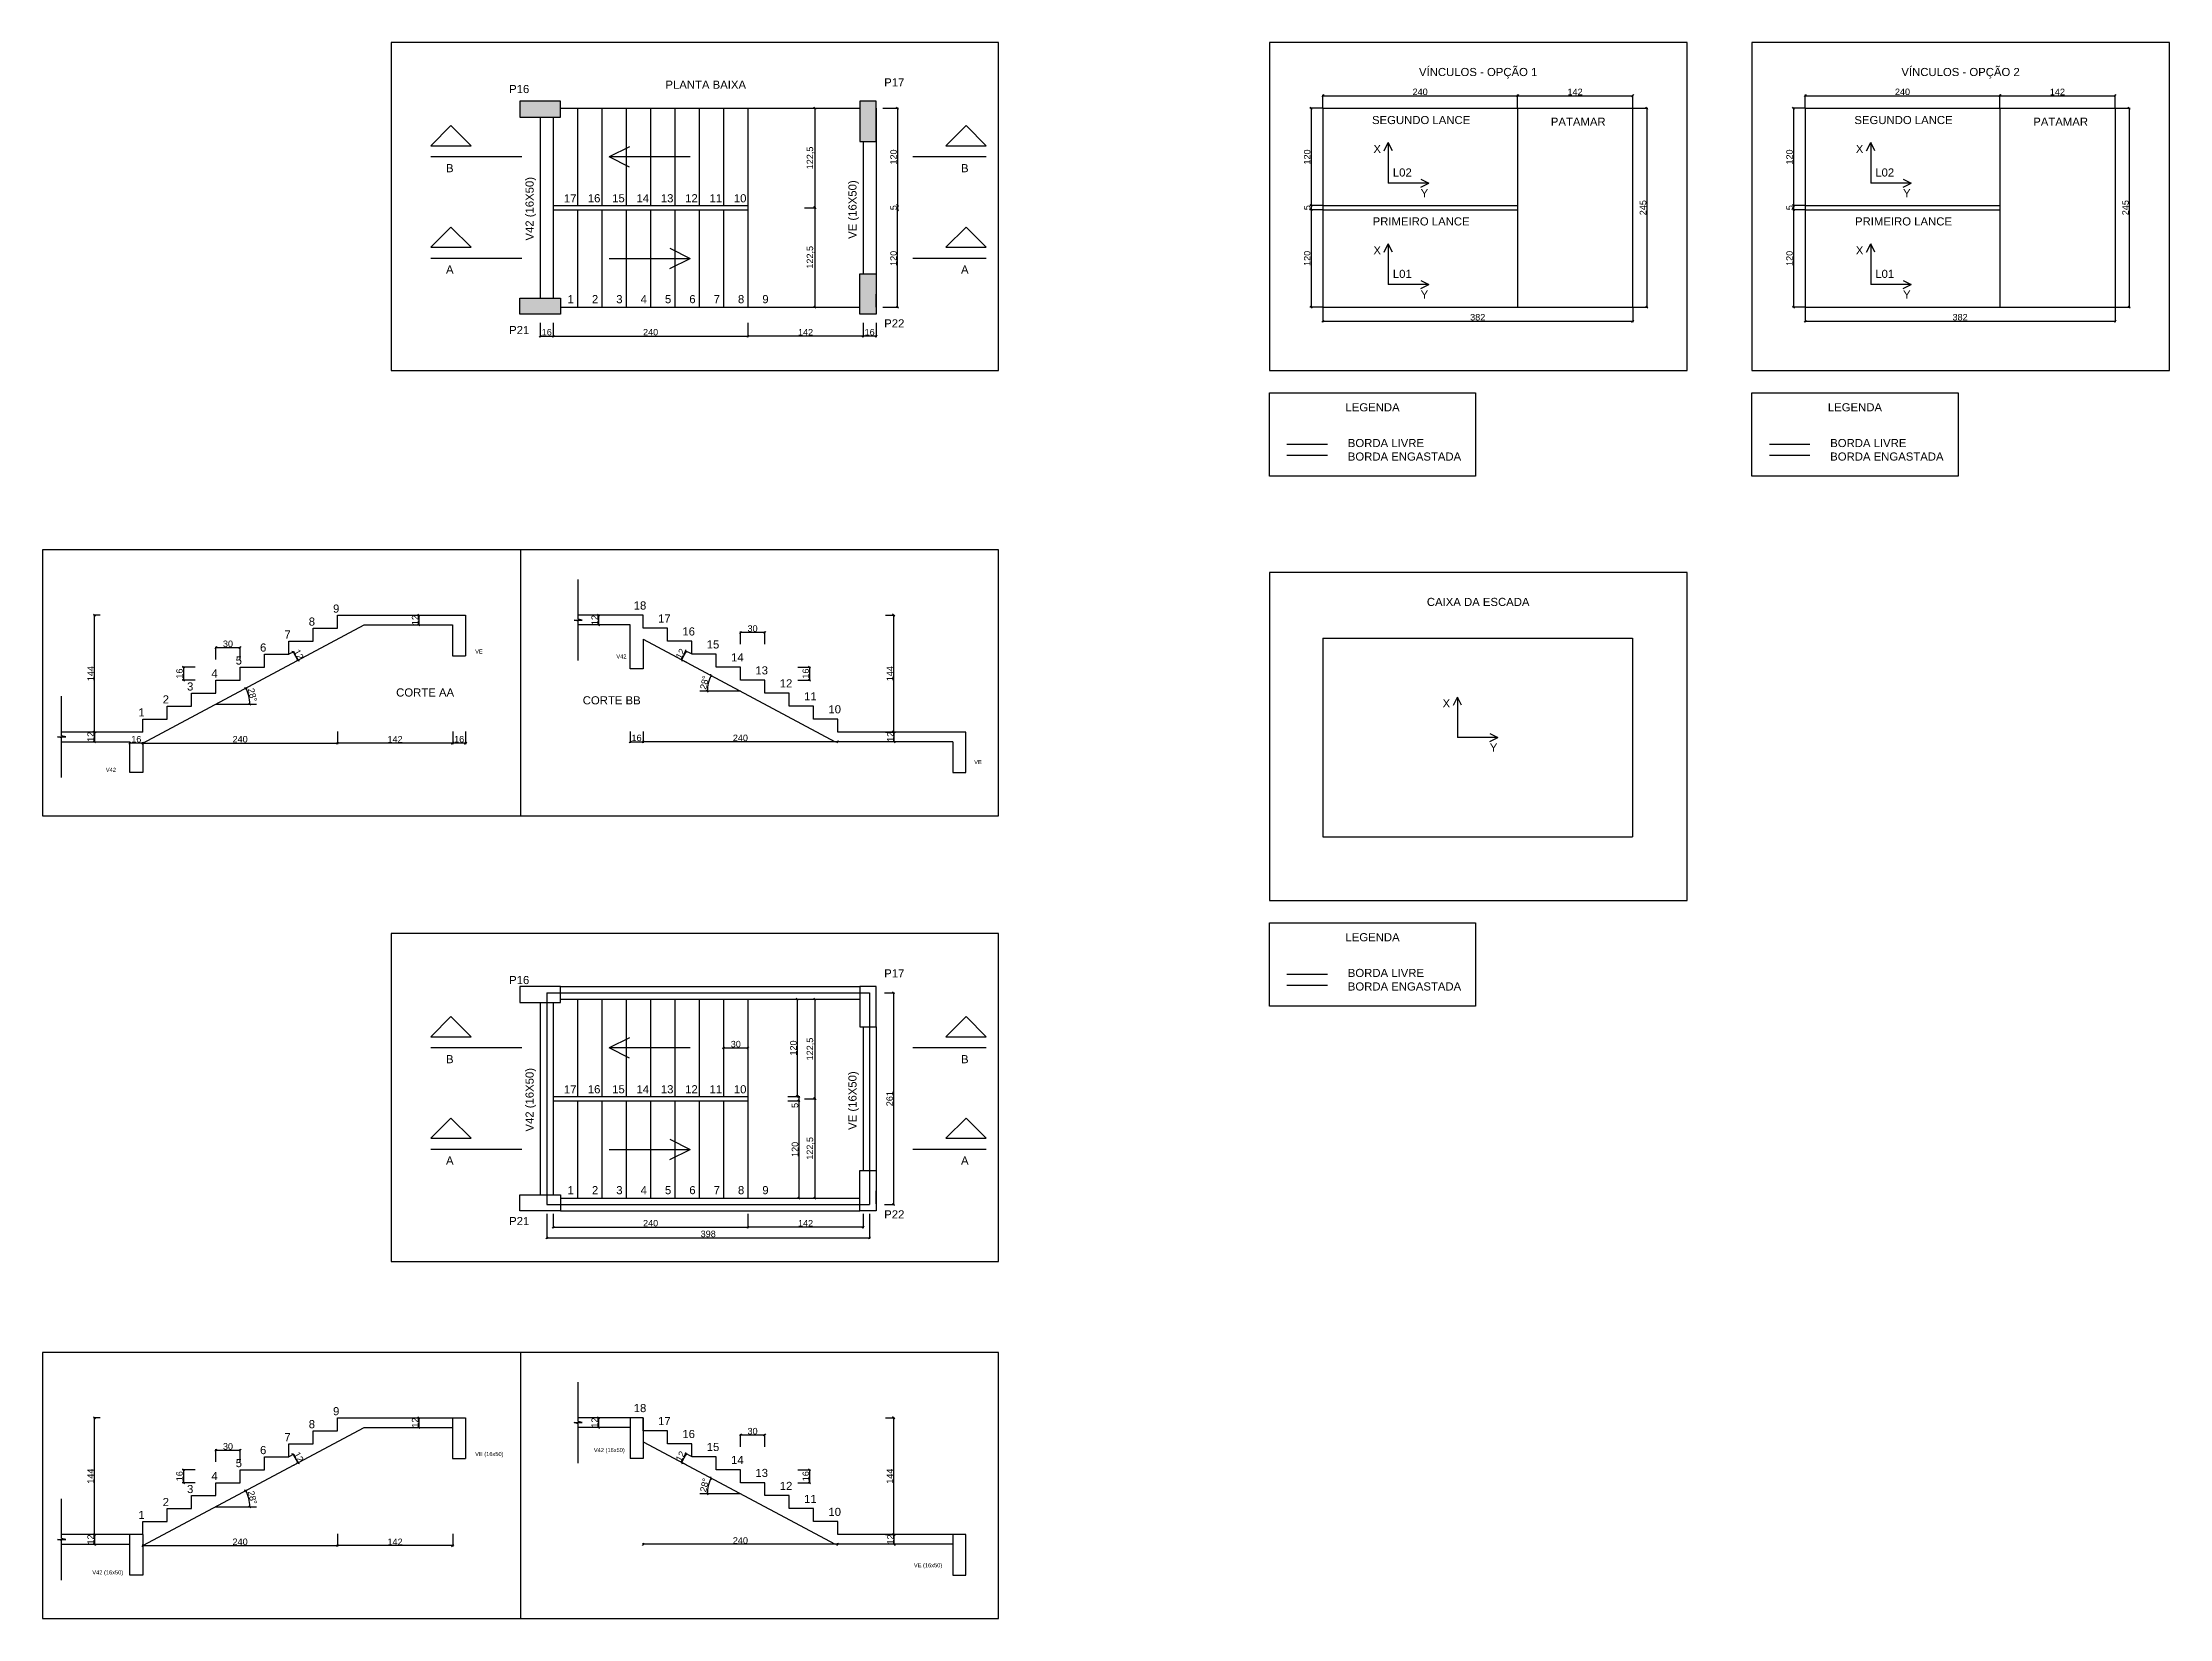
# Model space of a CAD drawing. Header units: millimetres. Extents: x 1050 to 3671, y 607 to 2550.
import ezdxf

# ---------------------------------------------------------------- set-up
doc = ezdxf.new("R2010")
doc.units = ezdxf.units.MM
doc.styles.get("Standard").update_dxf_attribs({"font": 'arial.ttf'})
doc.dimstyles.new('ISO-25', dxfattribs={"dimtxt": 8, "dimasz": 2.5, "dimexe": 1.25, "dimexo": 0.625, "dimtad": 1, "dimtxsty": 'Standard', "dimblk": 'OBLIQUE', "dimcen": 2.5, "dimclrd": 3, "dimclre": 3, "dimclrt": 256, "dimadec": 0, "dimazin": 0, "dimtfac": 1, "dimtmove": 0, "dimatfit": 3, "dimfxl": 1, "dimtfillclr": 2, "dimarcsym": 0})

msp = doc.modelspace()

# ---------------------------------------------------------------- texts
at = {"attachment_point": 1}
for s, width, heights, insert, char_height in [('\\pxqc;VÍNCULOS - OPÇÃO 1', 380.40965, [22.167], (2629.042, 2518.388), 10), ('\\pxqc;VÍNCULOS - OPÇÃO 2', 380.40965, [22.167], (3223.701, 2518.388), 10), ('P16', 5.43446, [0], (1624.682, 2497.386), 10), ('PLANTA BAIXA', 109.21573, [24.26], (1817.353, 2502.732), 10), ('P17', 5.43446, [0], (2087.053, 2505.601), 10), ('\\pxqc;SEGUNDO LANCE', 211.82163, [13.797], (2643.002, 2459.174), 10), ('\\pxqc;PATAMAR', 109.21573, [24.26], (2888, 2457.088), 10), ('\\pxqc;SEGUNDO LANCE', 211.82163, [13.797], (3237.661, 2459.174), 10), ('\\pxqc;PATAMAR', 109.21573, [24.26], (3482.659, 2457.088), 10), ('\\pxqc;X', 22.12603, [13.797], (2683.73, 2423.54), 10), ('\\pxqc;X', 22.12603, [13.797], (3278.389, 2423.54), 10), ('B', 16.18044, [19.572], (1546.881, 2399.81), 10), ('B', 16.18044, [19.572], (2181.759, 2399.81), 10), ('\\pxqc;L02', 22.12603, [13.797], (2714.658, 2394.503), 10), ('\\pxqc;L02', 22.12603, [13.797], (3309.317, 2394.503), 10), ('17', 5.43446, [0], (1692.17, 2362.513), 10), ('16', 5.43446, [0], (1721.679, 2362.723), 10), ('15', 5.43446, [0], (1751.679, 2362.723), 10), ('14', 5.43446, [0], (1781.679, 2362.723), 10), ('13', 5.43446, [0], (1811.679, 2362.723), 10), ('12', 5.43446, [0], (1841.679, 2362.723), 10), ('11', 5.43446, [0], (1871.679, 2362.723), 10), ('10', 5.43446, [0], (1901.679, 2362.723), 10), ('\\pxqc;Y', 22.12603, [13.797], (2741.92, 2369.047), 10), ('\\pxqc;Y', 22.12603, [13.797], (3336.579, 2369.047), 10), ('\\pxqc;PRIMEIRO LANCE', 211.82163, [13.797], (2643.002, 2334.174), 10), ('\\pxqc;PRIMEIRO LANCE', 211.82163, [13.797], (3237.661, 2334.174), 10), ('\\pxqc;X', 22.12603, [13.797], (2683.73, 2298.54), 10), ('\\pxqc;X', 22.12603, [13.797], (3278.389, 2298.54), 10), ('A', 16.18044, [19.572], (1546.881, 2274.81), 10), ('A', 16.18044, [19.572], (2181.759, 2274.81), 10), ('\\pxqc;L01', 22.12603, [13.797], (2714.658, 2269.503), 10), ('\\pxqc;L01', 22.12603, [13.797], (3309.317, 2269.503), 10), ('1', 5.43446, [0], (1696.785, 2238.316), 10), ('2', 5.43446, [0], (1726.785, 2238.316), 10), ('3', 5.43446, [0], (1756.785, 2238.316), 10), ('4', 5.43446, [0], (1786.785, 2238.316), 10), ('5', 5.43446, [0], (1816.785, 2238.316), 10), ('6', 5.43446, [0], (1846.785, 2238.316), 10), ('7', 5.43446, [0], (1876.785, 2238.316), 10), ('8', 5.43446, [0], (1906.785, 2238.316), 10), ('9', 5.43446, [0], (1936.785, 2238.316), 10), ('\\pxqc;Y', 22.12603, [13.797], (2741.92, 2244.047), 10), ('\\pxqc;Y', 22.12603, [13.797], (3336.579, 2244.047), 10), ('P22', 5.43446, [0], (2087.053, 2208.447), 10), ('P21', 5.43446, [0], (1624.682, 2200.232), 10), ('\\pxqc;LEGENDA', 254.10543, [13.797], (2561.992, 2104.946), 10), ('\\pxqc;LEGENDA', 254.10543, [13.797], (3156.651, 2104.946), 10), ('\\pxql;BORDA LIVRE\\PBORDA ENGASTADA', 155.38196, [67.1], (2658.553, 2060.914), 10), ('\\pxql;BORDA LIVRE\\PBORDA ENGASTADA', 155.38196, [67.1], (3253.212, 2060.914), 10), ('\\pxqc;CAIXA DA ESCADA', 380.40965, [22.167], (2629.042, 1864.992), 10), ('8', 5.43446, [0], (1377.645, 1840.759), 10), ('9', 5.43446, [0], (1407.645, 1856.759), 10), ('18', 5.43446, [0], (1778.256, 1860.595), 10), ('17', 5.43446, [0], (1808.256, 1844.595), 10), ('7', 5.43446, [0], (1347.645, 1824.759), 10), ('16', 5.43446, [0], (1838.256, 1828.595), 10), ('15', 5.43446, [0], (1868.256, 1812.595), 10), ('5', 5.43446, [0], (1287.645, 1792.759), 10), ('6', 5.43446, [0], (1317.645, 1808.759), 10), ('VE', 5.43446, [0], (1582.836, 1801.363), 5), ('V42', 5.43446, [0], (1756.895, 1795.196), 5), ('14', 5.43446, [0], (1898.256, 1796.595), 10), ('3', 5.43446, [0], (1227.645, 1760.759), 10), ('4', 5.43446, [0], (1257.645, 1776.759), 10), ('13', 5.43446, [0], (1928.256, 1780.595), 10), ('12', 5.43446, [0], (1958.256, 1764.595), 10), ('2', 5.43446, [0], (1197.645, 1744.759), 10), ('CORTE AA', 75.62958, [15.869], (1485.423, 1753.361), 10), ('CORTE BB', 75.62958, [15.869], (1715.439, 1743.679), 10), ('11', 5.43446, [0], (1988.256, 1748.595), 10), ('10', 5.43446, [0], (2018.256, 1732.595), 10), ('\\pxqc;X', 22.12603, [13.797], (2768.969, 1739.942), 10), ('1', 5.43446, [0], (1167.645, 1728.759), 10), ('\\pxqc;Y', 22.12603, [13.797], (2827.159, 1685.45), 10), ('V42', 5.43446, [0], (1127.587, 1655.475), 5), ('VE', 5.43446, [0], (2198.001, 1665.011), 5), ('\\pxqc;LEGENDA', 254.10543, [13.797], (2561.992, 1451.55), 10), ('P16', 5.43446, [0], (1624.682, 1398.776), 10), ('P17', 5.43446, [0], (2087.053, 1406.99), 10), ('\\pxql;BORDA LIVRE\\PBORDA ENGASTADA', 155.38196, [67.1], (2658.553, 1407.518), 10), ('B', 16.18044, [19.572], (1546.881, 1301.2), 10), ('B', 16.18044, [19.572], (2181.759, 1301.2), 10), ('17', 5.43446, [0], (1692.17, 1263.902), 10), ('16', 5.43446, [0], (1721.679, 1264.112), 10), ('15', 5.43446, [0], (1751.679, 1264.112), 10), ('14', 5.43446, [0], (1781.679, 1264.112), 10), ('13', 5.43446, [0], (1811.679, 1264.112), 10), ('12', 5.43446, [0], (1841.679, 1264.112), 10), ('11', 5.43446, [0], (1871.679, 1264.112), 10), ('10', 5.43446, [0], (1901.679, 1264.112), 10), ('A', 16.18044, [19.572], (1546.881, 1176.2), 10), ('A', 16.18044, [19.572], (2181.759, 1176.2), 10), ('1', 5.43446, [0], (1696.785, 1139.706), 10), ('2', 5.43446, [0], (1726.785, 1139.706), 10), ('3', 5.43446, [0], (1756.785, 1139.706), 10), ('4', 5.43446, [0], (1786.785, 1139.706), 10), ('5', 5.43446, [0], (1816.785, 1139.706), 10), ('6', 5.43446, [0], (1846.785, 1139.706), 10), ('7', 5.43446, [0], (1876.785, 1139.706), 10), ('8', 5.43446, [0], (1906.785, 1139.706), 10), ('9', 5.43446, [0], (1936.785, 1139.706), 10), ('P21', 5.43446, [0], (1624.682, 1101.622), 10), ('P22', 5.43446, [0], (2087.053, 1109.836), 10), ('9', 5.43446, [0], (1407.645, 867.186), 10), ('18', 5.43446, [0], (1778.256, 871.022), 10), ('8', 5.43446, [0], (1377.645, 851.186), 10), ('17', 5.43446, [0], (1808.256, 855.022), 10), ('16', 5.43446, [0], (1838.256, 839.022), 10), ('6', 5.43446, [0], (1317.645, 819.186), 10), ('7', 5.43446, [0], (1347.645, 835.186), 10), ('V42 (16x50)', 39.41988, [12.526], (1729.174, 816.709), 5), ('15', 5.43446, [0], (1868.256, 823.022), 10), ('4', 5.43446, [0], (1257.645, 787.186), 10), ('5', 5.43446, [0], (1287.645, 803.186), 10), ('VE (16x50)', 37.63117, [14.293], (1582.836, 811.79), 5), ('14', 5.43446, [0], (1898.256, 807.022), 10), ('13', 5.43446, [0], (1928.256, 791.022), 10), ('3', 5.43446, [0], (1227.645, 771.186), 10), ('12', 5.43446, [0], (1958.256, 775.022), 10), ('1', 5.43446, [0], (1167.645, 739.186), 10), ('2', 5.43446, [0], (1197.645, 755.186), 10), ('11', 5.43446, [0], (1988.256, 759.022), 10), ('10', 5.43446, [0], (2018.256, 743.022), 10), ('V42 (16x50)', 39.41988, [12.526], (1110.914, 665.902), 5), ('VE (16x50)', 37.63117, [14.293], (2123.648, 674.705), 5)]:
    msp.add_mtext_dynamic_manual_height_columns(s, width=width, gutter_width=12.5, heights=heights, dxfattribs=dict(at, insert=insert, char_height=char_height))
at = {"char_height": 10, "attachment_point": 1, "rotation": 90}
for s, width, insert in [('V42 (16X50)', 93.78209, (1644.917, 2305.543)), ('VE (16X50)', 75.35889, (2042.917, 2307.635)), ('V42 (16X50)', 93.78209, (1644.917, 1206.933)), ('VE (16X50)', 75.35889, (2042.917, 1209.025))]:
    msp.add_mtext_dynamic_manual_height_columns(s, width=width, gutter_width=12.5, heights=[17.225], dxfattribs=dict(at, insert=insert))

# ---------------------------------------------------------------- blocks, each defined once
blk = doc.blocks.new('_Oblique')
at = {"color": 0, "linetype": 'ByBlock', "lineweight": -2}
blk.add_line((-0.5, -0.5), (0.5, 0.5), dxfattribs=at)
blk = doc.blocks.new('*D2')
at = {"color": 3, "lineweight": -2, "transparency": 16777216}
for p, q in [((1513.4, 1843.6), (1513.4, 1831.6)), ((1514.1, 1843.6), (1514.7, 1843.6)), ((1514.1, 1831.6), (1514.7, 1831.6))]:
    blk.add_line(p, q, dxfattribs=at)
at = {"layer": 'Defpoints', "color": 0, "transparency": 16777216}
for p in [(1513.4, 1843.6), (1513.4, 1831.6), (1513.4, 1831.6)]:
    blk.add_point(p, dxfattribs=at)
at = {"color": 3, "lineweight": -2, "transparency": 16777216, "xscale": 2.5, "yscale": 2.5, "zscale": 2.5}
for p, rotation in [((1513.4, 1843.6), 90), ((1513.4, 1831.6), 270)]:
    blk.add_blockref('_Oblique', p, dxfattribs=dict(at, rotation=rotation))
at = {"transparency": 16777216, "insert": (1508.8, 1837.6), "char_height": 8, "attachment_point": 5, "rotation": 90}
blk.add_mtext('12', dxfattribs=at)
blk = doc.blocks.new('*D3')
at = {"color": 3, "lineweight": -2, "transparency": 16777216}
for p, q in [((1353.6, 1795.9), (1359.6, 1799)), ((1358.5, 1798.5), (1364.1, 1787.9)), ((1359.3, 1785.3), (1365.2, 1788.5))]:
    blk.add_line(p, q, dxfattribs=at)
at = {"layer": 'Defpoints', "color": 0, "transparency": 16777216}
for p in [(1353.1, 1795.6), (1358.7, 1785), (1364.1, 1787.9)]:
    blk.add_point(p, dxfattribs=at)
at = {"color": 3, "lineweight": -2, "transparency": 16777216, "xscale": 2.5, "yscale": 2.5, "zscale": 2.5}
for p, rotation in [((1358.5, 1798.5), 118.072486935853), ((1364.1, 1787.9), 298.072486935853)]:
    blk.add_blockref('_Oblique', p, dxfattribs=dict(at, rotation=rotation))
at = {"transparency": 16777216, "insert": (1365.4, 1795.3), "char_height": 8, "attachment_point": 5, "rotation": 298.0725}
blk.add_mtext('12', dxfattribs=at)
blk = doc.blocks.new('*D4')
at = {"color": 3, "lineweight": -2, "transparency": 16777216}
for p, q in [((1237.5, 1779.6), (1221.8, 1779.6)), ((1237.5, 1763.6), (1221.8, 1763.6)), ((1223.1, 1779.6), (1223.1, 1763.6))]:
    blk.add_line(p, q, dxfattribs=at)
at = {"layer": 'Defpoints', "color": 0, "transparency": 16777216}
for p in [(1223.1, 1763.6), (1238.1, 1779.6), (1238.1, 1763.6)]:
    blk.add_point(p, dxfattribs=at)
at = {"color": 3, "lineweight": -2, "transparency": 16777216, "xscale": 2.5, "yscale": 2.5, "zscale": 2.5}
for p, rotation in [((1223.1, 1779.6), 90), ((1223.1, 1763.6), 270)]:
    blk.add_blockref('_Oblique', p, dxfattribs=dict(at, rotation=rotation))
at = {"transparency": 16777216, "insert": (1218.4, 1771.6), "char_height": 8, "attachment_point": 5, "rotation": 90}
blk.add_mtext('16', dxfattribs=at)
blk = doc.blocks.new('*D6')
at = {"color": 3, "lineweight": -2, "transparency": 16777216}
for p, q in [((1263.1, 1789.2), (1263.1, 1804.8)), ((1263.1, 1803.6), (1293.1, 1803.6)), ((1293.1, 1789.2), (1293.1, 1804.8))]:
    blk.add_line(p, q, dxfattribs=at)
at = {"layer": 'Defpoints', "color": 0, "transparency": 16777216}
for p in [(1263.1, 1788.6), (1293.1, 1803.6), (1293.1, 1788.6)]:
    blk.add_point(p, dxfattribs=at)
at = {"color": 3, "lineweight": -2, "transparency": 16777216, "xscale": 2.5, "yscale": 2.5, "zscale": 2.5, "rotation": 180}
blk.add_blockref('_Oblique', (1263.1, 1803.6), dxfattribs=at)
at = {"color": 3, "lineweight": -2, "transparency": 16777216, "xscale": 2.5, "yscale": 2.5, "zscale": 2.5}
blk.add_blockref('_Oblique', (1293.1, 1803.6), dxfattribs=at)
at = {"transparency": 16777216, "insert": (1278.1, 1808.3), "char_height": 8, "attachment_point": 5}
blk.add_mtext('30', dxfattribs=at)
blk = doc.blocks.new('*D11')
at = {"color": 3, "lineweight": -2, "transparency": 16777216}
for p, q in [((1120.4, 1843.6), (1112.2, 1843.6)), ((1113.5, 1699.6), (1113.5, 1843.6)), ((1120.4, 1699.6), (1112.2, 1699.6))]:
    blk.add_line(p, q, dxfattribs=at)
at = {"layer": 'Defpoints', "color": 0, "transparency": 16777216}
for p in [(1113.5, 1843.6), (1121.1, 1843.6), (1121.1, 1699.6)]:
    blk.add_point(p, dxfattribs=at)
at = {"color": 3, "lineweight": -2, "transparency": 16777216, "xscale": 2.5, "yscale": 2.5, "zscale": 2.5}
for p, rotation in [((1113.5, 1843.6), 90), ((1113.5, 1699.6), 270)]:
    blk.add_blockref('_Oblique', p, dxfattribs=dict(at, rotation=rotation))
at = {"transparency": 16777216, "insert": (1108.8, 1771.6), "char_height": 8, "attachment_point": 5, "rotation": 90}
blk.add_mtext('144', dxfattribs=at)
blk = doc.blocks.new('*D14')
at = {"color": 3, "lineweight": -2, "transparency": 16777216}
for p, q in [((1555.1, 1700.4), (1555.1, 1684.7)), ((1571.1, 1686), (1555.1, 1686)), ((1571.1, 1700.4), (1571.1, 1684.7))]:
    blk.add_line(p, q, dxfattribs=at)
at = {"layer": 'Defpoints', "color": 0, "transparency": 16777216}
for p in [(1555.1, 1701), (1555.1, 1686), (1571.1, 1701)]:
    blk.add_point(p, dxfattribs=at)
at = {"color": 3, "lineweight": -2, "transparency": 16777216, "xscale": 2.5, "yscale": 2.5, "zscale": 2.5, "rotation": 180}
blk.add_blockref('_Oblique', (1555.1, 1686), dxfattribs=at)
at = {"color": 3, "lineweight": -2, "transparency": 16777216, "xscale": 2.5, "yscale": 2.5, "zscale": 2.5}
blk.add_blockref('_Oblique', (1571.1, 1686), dxfattribs=at)
at = {"transparency": 16777216, "insert": (1563.1, 1690.7), "char_height": 8, "attachment_point": 5}
blk.add_mtext('16', dxfattribs=at)
blk = doc.blocks.new('*D15')
at = {"color": 3, "lineweight": -2, "transparency": 16777216}
for p, q in [((1413.1, 1700.4), (1413.1, 1684.7)), ((1555.1, 1686), (1413.1, 1686)), ((1555.1, 1700.4), (1555.1, 1684.7))]:
    blk.add_line(p, q, dxfattribs=at)
at = {"layer": 'Defpoints', "color": 0, "transparency": 16777216}
for p in [(1413.1, 1701), (1413.1, 1686), (1555.1, 1701)]:
    blk.add_point(p, dxfattribs=at)
at = {"color": 3, "lineweight": -2, "transparency": 16777216, "xscale": 2.5, "yscale": 2.5, "zscale": 2.5, "rotation": 180}
blk.add_blockref('_Oblique', (1413.1, 1686), dxfattribs=at)
at = {"color": 3, "lineweight": -2, "transparency": 16777216, "xscale": 2.5, "yscale": 2.5, "zscale": 2.5}
blk.add_blockref('_Oblique', (1555.1, 1686), dxfattribs=at)
at = {"transparency": 16777216, "insert": (1484.1, 1690.6), "char_height": 8, "attachment_point": 5}
blk.add_mtext('142', dxfattribs=at)
blk = doc.blocks.new('*D16')
at = {"color": 3, "lineweight": -2, "transparency": 16777216}
for p, q in [((1173.1, 1686.6), (1173.1, 1687.2)), ((1173.1, 1686), (1413.1, 1686)), ((1413.1, 1686.6), (1413.1, 1687.2))]:
    blk.add_line(p, q, dxfattribs=at)
at = {"layer": 'Defpoints', "color": 0, "transparency": 16777216}
for p in [(1173.1, 1686), (1413.1, 1686), (1413.1, 1686)]:
    blk.add_point(p, dxfattribs=at)
at = {"color": 3, "lineweight": -2, "transparency": 16777216, "xscale": 2.5, "yscale": 2.5, "zscale": 2.5, "rotation": 180}
blk.add_blockref('_Oblique', (1173.1, 1686), dxfattribs=at)
at = {"color": 3, "lineweight": -2, "transparency": 16777216, "xscale": 2.5, "yscale": 2.5, "zscale": 2.5}
blk.add_blockref('_Oblique', (1413.1, 1686), dxfattribs=at)
at = {"transparency": 16777216, "insert": (1293.1, 1690.7), "char_height": 8, "attachment_point": 5}
blk.add_mtext('240', dxfattribs=at)
blk = doc.blocks.new('*D17')
at = {"color": 3, "lineweight": -2, "transparency": 16777216}
for p, q in [((1157.1, 1686.6), (1157.1, 1687.2)), ((1173.1, 1686), (1157.1, 1686)), ((1173.1, 1686.6), (1173.1, 1687.2))]:
    blk.add_line(p, q, dxfattribs=at)
at = {"layer": 'Defpoints', "color": 0, "transparency": 16777216}
for p in [(1157.1, 1686), (1157.1, 1686), (1173.1, 1686)]:
    blk.add_point(p, dxfattribs=at)
at = {"color": 3, "lineweight": -2, "transparency": 16777216, "xscale": 2.5, "yscale": 2.5, "zscale": 2.5, "rotation": 180}
blk.add_blockref('_Oblique', (1157.1, 1686), dxfattribs=at)
at = {"color": 3, "lineweight": -2, "transparency": 16777216, "xscale": 2.5, "yscale": 2.5, "zscale": 2.5}
blk.add_blockref('_Oblique', (1173.1, 1686), dxfattribs=at)
at = {"transparency": 16777216, "insert": (1165.1, 1690.7), "char_height": 8, "attachment_point": 5}
blk.add_mtext('16', dxfattribs=at)
blk = doc.blocks.new('*D18')
at = {"color": 3, "lineweight": -2, "transparency": 16777216}
blk.add_arc((1909.8, 1750), 40.8, 151.9275, 180, dxfattribs=at)
at = {"layer": 'Defpoints', "color": 0, "transparency": 16777216}
for p in [(1789.8, 1814), (1871.2, 1763.1), (1859.8, 1750), (1909.8, 1750), (2026.8, 1687.6)]:
    blk.add_point(p, dxfattribs=at)
at = {"color": 3, "lineweight": -2, "transparency": 16777216, "xscale": 2.5, "yscale": 2.5, "zscale": 2.5}
for p, rotation in [((1873.8, 1769.2), 61.92751306414709), ((1869, 1750), 269.9999999999997)]:
    blk.add_blockref('_Oblique', p, dxfattribs=dict(at, rotation=rotation))
at = {"transparency": 16777216, "insert": (1865.6, 1760.6), "char_height": 8, "attachment_point": 5, "rotation": 76.4981}
blk.add_mtext('28°', dxfattribs=at)
blk = doc.blocks.new('*D19')
at = {"color": 3, "lineweight": -2, "transparency": 16777216}
for p, q in [((1773.8, 1700.4), (1773.8, 1686.3)), ((1773.8, 1687.6), (1789.8, 1687.6)), ((1789.8, 1700.4), (1789.8, 1686.3))]:
    blk.add_line(p, q, dxfattribs=at)
at = {"layer": 'Defpoints', "color": 0, "transparency": 16777216}
for p in [(1773.8, 1701), (1789.8, 1701), (1789.8, 1687.6)]:
    blk.add_point(p, dxfattribs=at)
at = {"color": 3, "lineweight": -2, "transparency": 16777216, "xscale": 2.5, "yscale": 2.5, "zscale": 2.5, "rotation": 180}
blk.add_blockref('_Oblique', (1773.8, 1687.6), dxfattribs=at)
at = {"color": 3, "lineweight": -2, "transparency": 16777216, "xscale": 2.5, "yscale": 2.5, "zscale": 2.5}
blk.add_blockref('_Oblique', (1789.8, 1687.6), dxfattribs=at)
at = {"transparency": 16777216, "insert": (1781.8, 1692.3), "char_height": 8, "attachment_point": 5}
blk.add_mtext('16', dxfattribs=at)
blk = doc.blocks.new('*D20')
at = {"color": 3, "lineweight": -2, "transparency": 16777216}
for p, q in [((1789.8, 1688.2), (1789.8, 1688.8)), ((2029.8, 1687.6), (1789.8, 1687.6)), ((2029.8, 1688.2), (2029.8, 1688.8))]:
    blk.add_line(p, q, dxfattribs=at)
at = {"layer": 'Defpoints', "color": 0, "transparency": 16777216}
for p in [(1789.8, 1687.6), (1789.8, 1687.6), (2029.8, 1687.6)]:
    blk.add_point(p, dxfattribs=at)
at = {"color": 3, "lineweight": -2, "transparency": 16777216, "xscale": 2.5, "yscale": 2.5, "zscale": 2.5, "rotation": 180}
blk.add_blockref('_Oblique', (1789.8, 1687.6), dxfattribs=at)
at = {"color": 3, "lineweight": -2, "transparency": 16777216, "xscale": 2.5, "yscale": 2.5, "zscale": 2.5}
blk.add_blockref('_Oblique', (2029.8, 1687.6), dxfattribs=at)
at = {"transparency": 16777216, "insert": (1909.8, 1692.3), "char_height": 8, "attachment_point": 5}
blk.add_mtext('240', dxfattribs=at)
blk = doc.blocks.new('*D21')
at = {"color": 3, "lineweight": -2, "transparency": 16777216}
for p, q in [((1980.7, 1779.6), (1996.3, 1779.6)), ((1980.7, 1763.6), (1996.3, 1763.6)), ((1995.1, 1779.6), (1995.1, 1763.6))]:
    blk.add_line(p, q, dxfattribs=at)
at = {"layer": 'Defpoints', "color": 0, "transparency": 16777216}
for p in [(1980.1, 1779.6), (1980.1, 1763.6), (1995.1, 1763.6)]:
    blk.add_point(p, dxfattribs=at)
at = {"color": 3, "lineweight": -2, "transparency": 16777216, "xscale": 2.5, "yscale": 2.5, "zscale": 2.5}
for p, rotation in [((1995.1, 1779.6), 90), ((1995.1, 1763.6), 270)]:
    blk.add_blockref('_Oblique', p, dxfattribs=dict(at, rotation=rotation))
at = {"transparency": 16777216, "insert": (1990.4, 1771.6), "char_height": 8, "attachment_point": 5, "rotation": 90}
blk.add_mtext('16', dxfattribs=at)
blk = doc.blocks.new('*D22')
at = {"color": 3, "lineweight": -2, "transparency": 16777216}
for p, q in [((1909.8, 1808), (1909.8, 1823.6)), ((1939.8, 1822.3), (1909.8, 1822.3)), ((1939.8, 1808), (1939.8, 1823.6))]:
    blk.add_line(p, q, dxfattribs=at)
at = {"layer": 'Defpoints', "color": 0, "transparency": 16777216}
for p in [(1909.8, 1822.3), (1909.8, 1807.3), (1939.8, 1807.3)]:
    blk.add_point(p, dxfattribs=at)
at = {"color": 3, "lineweight": -2, "transparency": 16777216, "xscale": 2.5, "yscale": 2.5, "zscale": 2.5, "rotation": 180}
blk.add_blockref('_Oblique', (1909.8, 1822.3), dxfattribs=at)
at = {"color": 3, "lineweight": -2, "transparency": 16777216, "xscale": 2.5, "yscale": 2.5, "zscale": 2.5}
blk.add_blockref('_Oblique', (1939.8, 1822.3), dxfattribs=at)
at = {"transparency": 16777216, "insert": (1924.8, 1827.1), "char_height": 8, "attachment_point": 5}
blk.add_mtext('30', dxfattribs=at)
blk = doc.blocks.new('*D23')
at = {"color": 3, "lineweight": -2, "transparency": 16777216}
for p, q in [((2099.3, 1687.6), (2099.3, 1699.6)), ((2099.9, 1699.6), (2100.6, 1699.6)), ((2099.9, 1687.6), (2100.6, 1687.6))]:
    blk.add_line(p, q, dxfattribs=at)
at = {"layer": 'Defpoints', "color": 0, "transparency": 16777216}
for p in [(2099.3, 1699.6), (2099.3, 1699.6), (2099.3, 1687.6)]:
    blk.add_point(p, dxfattribs=at)
at = {"color": 3, "lineweight": -2, "transparency": 16777216, "xscale": 2.5, "yscale": 2.5, "zscale": 2.5}
for p, rotation in [((2099.3, 1699.6), 90), ((2099.3, 1687.6), 270)]:
    blk.add_blockref('_Oblique', p, dxfattribs=dict(at, rotation=rotation))
at = {"transparency": 16777216, "insert": (2094.7, 1693.6), "char_height": 8, "attachment_point": 5, "rotation": 90}
blk.add_mtext('12', dxfattribs=at)
blk = doc.blocks.new('*D24')
at = {"color": 3, "lineweight": -2, "transparency": 16777216}
for p, q in [((1113.5, 1699.6), (1113.5, 1687.6)), ((1114.1, 1699.6), (1114.7, 1699.6)), ((1114.1, 1687.6), (1114.7, 1687.6))]:
    blk.add_line(p, q, dxfattribs=at)
at = {"layer": 'Defpoints', "color": 0, "transparency": 16777216}
for p in [(1113.5, 1699.6), (1113.5, 1687.6), (1113.5, 1687.6)]:
    blk.add_point(p, dxfattribs=at)
at = {"color": 3, "lineweight": -2, "transparency": 16777216, "xscale": 2.5, "yscale": 2.5, "zscale": 2.5}
for p, rotation in [((1113.5, 1699.6), 90), ((1113.5, 1687.6), 270)]:
    blk.add_blockref('_Oblique', p, dxfattribs=dict(at, rotation=rotation))
at = {"transparency": 16777216, "insert": (1108.8, 1693.6), "char_height": 8, "attachment_point": 5, "rotation": 90}
blk.add_mtext('12', dxfattribs=at)
blk = doc.blocks.new('*D25')
at = {"color": 3, "lineweight": -2, "transparency": 16777216}
for p, q in [((1843.6, 1785.3), (1836.2, 1789.2)), ((1842.9, 1799.2), (1837.3, 1788.7)), ((1849.3, 1795.9), (1841.8, 1799.8))]:
    blk.add_line(p, q, dxfattribs=at)
at = {"layer": 'Defpoints', "color": 0, "transparency": 16777216}
for p in [(1837.3, 1788.7), (1844.2, 1785), (1849.8, 1795.6)]:
    blk.add_point(p, dxfattribs=at)
at = {"color": 3, "lineweight": -2, "transparency": 16777216, "xscale": 2.5, "yscale": 2.5, "zscale": 2.5}
for p, rotation in [((1837.3, 1788.7), 241.927513064147), ((1842.9, 1799.2), 61.92751306414694)]:
    blk.add_blockref('_Oblique', p, dxfattribs=dict(at, rotation=rotation))
at = {"transparency": 16777216, "insert": (1836, 1796.1), "char_height": 8, "attachment_point": 5, "rotation": 61.9275}
blk.add_mtext('12', dxfattribs=at)
blk = doc.blocks.new('*D26')
at = {"color": 3, "lineweight": -2, "transparency": 16777216}
for p, q in [((2088.5, 1843.6), (2099.9, 1843.6)), ((2098.7, 1843.6), (2098.7, 1699.6)), ((2088.5, 1699.6), (2099.9, 1699.6))]:
    blk.add_line(p, q, dxfattribs=at)
at = {"layer": 'Defpoints', "color": 0, "transparency": 16777216}
for p in [(2087.9, 1843.6), (2087.9, 1699.6), (2098.7, 1699.6)]:
    blk.add_point(p, dxfattribs=at)
at = {"color": 3, "lineweight": -2, "transparency": 16777216, "xscale": 2.5, "yscale": 2.5, "zscale": 2.5}
for p, rotation in [((2098.7, 1843.6), 90), ((2098.7, 1699.6), 270)]:
    blk.add_blockref('_Oblique', p, dxfattribs=dict(at, rotation=rotation))
at = {"transparency": 16777216, "insert": (2094, 1771.6), "char_height": 8, "attachment_point": 5, "rotation": 90}
blk.add_mtext('144', dxfattribs=at)
blk = doc.blocks.new('*D27')
at = {"color": 3, "lineweight": -2, "transparency": 16777216}
for p, q in [((1734.8, 1843.6), (1734.8, 1831.6)), ((1735.4, 1843.6), (1736.1, 1843.6)), ((1735.4, 1831.6), (1736.1, 1831.6))]:
    blk.add_line(p, q, dxfattribs=at)
at = {"layer": 'Defpoints', "color": 0, "transparency": 16777216}
for p in [(1734.8, 1843.6), (1734.8, 1831.6), (1734.8, 1831.6)]:
    blk.add_point(p, dxfattribs=at)
at = {"color": 3, "lineweight": -2, "transparency": 16777216, "xscale": 2.5, "yscale": 2.5, "zscale": 2.5}
for p, rotation in [((1734.8, 1843.6), 90), ((1734.8, 1831.6), 270)]:
    blk.add_blockref('_Oblique', p, dxfattribs=dict(at, rotation=rotation))
at = {"transparency": 16777216, "insert": (1730.2, 1837.6), "char_height": 8, "attachment_point": 5, "rotation": 90}
blk.add_mtext('12', dxfattribs=at)
blk = doc.blocks.new('*D28')
at = {"color": 3, "lineweight": -2, "transparency": 16777216}
for p, q in [((2001.7, 2468.6), (2001.7, 2346.1)), ((2002.3, 2468.6), (2002.9, 2468.6)), ((1988.7, 2346.1), (2002.9, 2346.1))]:
    blk.add_line(p, q, dxfattribs=at)
at = {"layer": 'Defpoints', "color": 0, "transparency": 16777216}
for p in [(2001.7, 2468.6), (1988.1, 2346.1), (2001.7, 2346.1)]:
    blk.add_point(p, dxfattribs=at)
at = {"color": 3, "lineweight": -2, "transparency": 16777216, "xscale": 2.5, "yscale": 2.5, "zscale": 2.5}
for p, rotation in [((2001.7, 2468.6), 90), ((2001.7, 2346.1), 270)]:
    blk.add_blockref('_Oblique', p, dxfattribs=dict(at, rotation=rotation))
at = {"transparency": 16777216, "insert": (1996.2, 2407.4), "char_height": 8, "attachment_point": 5, "rotation": 90}
blk.add_mtext('122,5', dxfattribs=at)
blk = doc.blocks.new('*D29')
at = {"color": 3, "lineweight": -2, "transparency": 16777216}
for p, q in [((2001.7, 2346.1), (2001.7, 2223.6)), ((2002.3, 2346.1), (2002.9, 2346.1)), ((2002.3, 2223.6), (2002.9, 2223.6))]:
    blk.add_line(p, q, dxfattribs=at)
at = {"layer": 'Defpoints', "color": 0, "transparency": 16777216}
for p in [(2001.7, 2346.1), (2001.7, 2223.6), (2001.7, 2223.6)]:
    blk.add_point(p, dxfattribs=at)
at = {"color": 3, "lineweight": -2, "transparency": 16777216, "xscale": 2.5, "yscale": 2.5, "zscale": 2.5}
for p, rotation in [((2001.7, 2346.1), 90), ((2001.7, 2223.6), 270)]:
    blk.add_blockref('_Oblique', p, dxfattribs=dict(at, rotation=rotation))
at = {"transparency": 16777216, "insert": (1996.2, 2284.9), "char_height": 8, "attachment_point": 5, "rotation": 90}
blk.add_mtext('122,5', dxfattribs=at)
blk = doc.blocks.new('*D30')
at = {"color": 3, "lineweight": -2, "transparency": 16777216}
for p, q in [((1663.1, 2204.2), (1663.1, 2186.6)), ((1679.1, 2204.2), (1679.1, 2186.6)), ((1663.1, 2187.8), (1679.1, 2187.8))]:
    blk.add_line(p, q, dxfattribs=at)
at = {"layer": 'Defpoints', "color": 0, "transparency": 16777216}
for p in [(1663.1, 2204.9), (1679.1, 2204.9), (1679.1, 2187.8)]:
    blk.add_point(p, dxfattribs=at)
at = {"color": 3, "lineweight": -2, "transparency": 16777216, "xscale": 2.5, "yscale": 2.5, "zscale": 2.5, "rotation": 180}
blk.add_blockref('_Oblique', (1663.1, 2187.8), dxfattribs=at)
at = {"color": 3, "lineweight": -2, "transparency": 16777216, "xscale": 2.5, "yscale": 2.5, "zscale": 2.5}
blk.add_blockref('_Oblique', (1679.1, 2187.8), dxfattribs=at)
at = {"transparency": 16777216, "insert": (1671.1, 2192.5), "char_height": 8, "attachment_point": 5}
blk.add_mtext('16', dxfattribs=at)
blk = doc.blocks.new('*D31')
at = {"color": 3, "lineweight": -2, "transparency": 16777216}
for p, q in [((1679.1, 2204.2), (1679.1, 2186.6)), ((1919.1, 2204.2), (1919.1, 2186.6)), ((1679.1, 2187.8), (1919.1, 2187.8))]:
    blk.add_line(p, q, dxfattribs=at)
at = {"layer": 'Defpoints', "color": 0, "transparency": 16777216}
for p in [(1679.1, 2204.9), (1919.1, 2204.9), (1919.1, 2187.8)]:
    blk.add_point(p, dxfattribs=at)
at = {"color": 3, "lineweight": -2, "transparency": 16777216, "xscale": 2.5, "yscale": 2.5, "zscale": 2.5, "rotation": 180}
blk.add_blockref('_Oblique', (1679.1, 2187.8), dxfattribs=at)
at = {"color": 3, "lineweight": -2, "transparency": 16777216, "xscale": 2.5, "yscale": 2.5, "zscale": 2.5}
blk.add_blockref('_Oblique', (1919.1, 2187.8), dxfattribs=at)
at = {"transparency": 16777216, "insert": (1799.1, 2192.5), "char_height": 8, "attachment_point": 5}
blk.add_mtext('240', dxfattribs=at)
blk = doc.blocks.new('*D32')
at = {"color": 3, "lineweight": -2, "transparency": 16777216}
for p, q in [((1919.1, 2204.2), (1919.1, 2186.6)), ((2061.1, 2204.2), (2061.1, 2186.6)), ((2061.1, 2187.8), (1919.1, 2187.8))]:
    blk.add_line(p, q, dxfattribs=at)
at = {"layer": 'Defpoints', "color": 0, "transparency": 16777216}
for p in [(1919.1, 2204.9), (2061.1, 2204.9), (1919.1, 2187.8)]:
    blk.add_point(p, dxfattribs=at)
at = {"color": 3, "lineweight": -2, "transparency": 16777216, "xscale": 2.5, "yscale": 2.5, "zscale": 2.5, "rotation": 180}
blk.add_blockref('_Oblique', (1919.1, 2187.8), dxfattribs=at)
at = {"color": 3, "lineweight": -2, "transparency": 16777216, "xscale": 2.5, "yscale": 2.5, "zscale": 2.5}
blk.add_blockref('_Oblique', (2061.1, 2187.8), dxfattribs=at)
at = {"transparency": 16777216, "insert": (1990.1, 2192.5), "char_height": 8, "attachment_point": 5}
blk.add_mtext('142', dxfattribs=at)
blk = doc.blocks.new('*D33')
at = {"color": 3, "lineweight": -2, "transparency": 16777216}
for p, q in [((2061.1, 2204.2), (2061.1, 2186.6)), ((2077.1, 2204.2), (2077.1, 2186.6)), ((2077.1, 2187.8), (2061.1, 2187.8))]:
    blk.add_line(p, q, dxfattribs=at)
at = {"layer": 'Defpoints', "color": 0, "transparency": 16777216}
for p in [(2061.1, 2204.9), (2077.1, 2204.9), (2061.1, 2187.8)]:
    blk.add_point(p, dxfattribs=at)
at = {"color": 3, "lineweight": -2, "transparency": 16777216, "xscale": 2.5, "yscale": 2.5, "zscale": 2.5, "rotation": 180}
blk.add_blockref('_Oblique', (2061.1, 2187.8), dxfattribs=at)
at = {"color": 3, "lineweight": -2, "transparency": 16777216, "xscale": 2.5, "yscale": 2.5, "zscale": 2.5}
blk.add_blockref('_Oblique', (2077.1, 2187.8), dxfattribs=at)
at = {"transparency": 16777216, "insert": (2069.1, 2192.5), "char_height": 8, "attachment_point": 5}
blk.add_mtext('16', dxfattribs=at)
blk = doc.blocks.new('*D34')
at = {"color": 3, "lineweight": -2, "transparency": 16777216}
for p, q in [((2085.2, 2468.6), (2104.5, 2468.6)), ((2103.3, 2468.6), (2103.3, 2348.6)), ((2103.9, 2348.6), (2104.5, 2348.6))]:
    blk.add_line(p, q, dxfattribs=at)
at = {"layer": 'Defpoints', "color": 0, "transparency": 16777216}
for p in [(2084.6, 2468.6), (2103.3, 2348.6), (2103.3, 2348.6)]:
    blk.add_point(p, dxfattribs=at)
at = {"color": 3, "lineweight": -2, "transparency": 16777216, "xscale": 2.5, "yscale": 2.5, "zscale": 2.5}
for p, rotation in [((2103.3, 2468.6), 90), ((2103.3, 2348.6), 270)]:
    blk.add_blockref('_Oblique', p, dxfattribs=dict(at, rotation=rotation))
at = {"transparency": 16777216, "insert": (2098.6, 2408.6), "char_height": 8, "attachment_point": 5, "rotation": 90}
blk.add_mtext('120', dxfattribs=at)
blk = doc.blocks.new('*D35')
at = {"color": 3, "lineweight": -2, "transparency": 16777216}
for p, q in [((2103.3, 2348.6), (2103.3, 2343.6)), ((2103.9, 2348.6), (2104.5, 2348.6)), ((2103.9, 2343.6), (2104.5, 2343.6))]:
    blk.add_line(p, q, dxfattribs=at)
at = {"layer": 'Defpoints', "color": 0, "transparency": 16777216}
for p in [(2103.3, 2348.6), (2103.3, 2343.6), (2103.3, 2343.6)]:
    blk.add_point(p, dxfattribs=at)
at = {"color": 3, "lineweight": -2, "transparency": 16777216, "xscale": 2.5, "yscale": 2.5, "zscale": 2.5}
for p, rotation in [((2103.3, 2348.6), 90), ((2103.3, 2343.6), 270)]:
    blk.add_blockref('_Oblique', p, dxfattribs=dict(at, rotation=rotation))
at = {"transparency": 16777216, "insert": (2098.6, 2346.1), "char_height": 8, "attachment_point": 5, "rotation": 90}
blk.add_mtext('5', dxfattribs=at)
blk = doc.blocks.new('*D37')
at = {"color": 3, "lineweight": -2, "transparency": 16777216}
for p, q in [((2103.3, 2223.6), (2103.3, 2343.6)), ((2103.9, 2343.6), (2104.5, 2343.6)), ((2085.2, 2223.6), (2104.5, 2223.6))]:
    blk.add_line(p, q, dxfattribs=at)
at = {"layer": 'Defpoints', "color": 0, "transparency": 16777216}
for p in [(2103.3, 2343.6), (2103.3, 2343.6), (2084.6, 2223.6)]:
    blk.add_point(p, dxfattribs=at)
at = {"color": 3, "lineweight": -2, "transparency": 16777216, "xscale": 2.5, "yscale": 2.5, "zscale": 2.5}
for p, rotation in [((2103.3, 2343.6), 90), ((2103.3, 2223.6), 270)]:
    blk.add_blockref('_Oblique', p, dxfattribs=dict(at, rotation=rotation))
at = {"transparency": 16777216, "insert": (2098.6, 2283.6), "char_height": 8, "attachment_point": 5, "rotation": 90}
blk.add_mtext('120', dxfattribs=at)
blk = doc.blocks.new('*D53')
at = {"color": 3, "lineweight": -2, "transparency": 16777216}
for p, q in [((2627.7, 2469.2), (2627.7, 2485.4)), ((2627.7, 2484.2), (2867.7, 2484.2)), ((2867.7, 2469.2), (2867.7, 2485.4))]:
    blk.add_line(p, q, dxfattribs=at)
at = {"layer": 'Defpoints', "color": 0, "transparency": 16777216}
for p in [(2627.7, 2468.6), (2867.7, 2484.2), (2867.7, 2468.6)]:
    blk.add_point(p, dxfattribs=at)
at = {"color": 3, "lineweight": -2, "transparency": 16777216, "xscale": 2.5, "yscale": 2.5, "zscale": 2.5, "rotation": 180}
blk.add_blockref('_Oblique', (2627.7, 2484.2), dxfattribs=at)
at = {"color": 3, "lineweight": -2, "transparency": 16777216, "xscale": 2.5, "yscale": 2.5, "zscale": 2.5}
blk.add_blockref('_Oblique', (2867.7, 2484.2), dxfattribs=at)
at = {"transparency": 16777216, "insert": (2747.7, 2488.9), "char_height": 8, "attachment_point": 5}
blk.add_mtext('240', dxfattribs=at)
blk = doc.blocks.new('*D54')
at = {"color": 3, "lineweight": -2, "transparency": 16777216}
for p, q in [((2867.7, 2469.2), (2867.7, 2485.4)), ((2867.7, 2484.2), (3009.7, 2484.2)), ((3009.7, 2469.2), (3009.7, 2485.4))]:
    blk.add_line(p, q, dxfattribs=at)
at = {"layer": 'Defpoints', "color": 0, "transparency": 16777216}
for p in [(2867.7, 2468.6), (3009.7, 2484.2), (3009.7, 2468.6)]:
    blk.add_point(p, dxfattribs=at)
at = {"color": 3, "lineweight": -2, "transparency": 16777216, "xscale": 2.5, "yscale": 2.5, "zscale": 2.5, "rotation": 180}
blk.add_blockref('_Oblique', (2867.7, 2484.2), dxfattribs=at)
at = {"color": 3, "lineweight": -2, "transparency": 16777216, "xscale": 2.5, "yscale": 2.5, "zscale": 2.5}
blk.add_blockref('_Oblique', (3009.7, 2484.2), dxfattribs=at)
at = {"transparency": 16777216, "insert": (2938.7, 2488.8), "char_height": 8, "attachment_point": 5}
blk.add_mtext('142', dxfattribs=at)
blk = doc.blocks.new('*D55')
at = {"color": 3, "lineweight": -2, "transparency": 16777216}
for p, q in [((3010.3, 2468.6), (3028.5, 2468.6)), ((3027.2, 2468.6), (3027.2, 2223.6)), ((3010.3, 2223.6), (3028.5, 2223.6))]:
    blk.add_line(p, q, dxfattribs=at)
at = {"layer": 'Defpoints', "color": 0, "transparency": 16777216}
for p in [(3009.7, 2468.6), (3009.7, 2223.6), (3027.2, 2223.6)]:
    blk.add_point(p, dxfattribs=at)
at = {"color": 3, "lineweight": -2, "transparency": 16777216, "xscale": 2.5, "yscale": 2.5, "zscale": 2.5}
for p, rotation in [((3027.2, 2468.6), 90), ((3027.2, 2223.6), 270)]:
    blk.add_blockref('_Oblique', p, dxfattribs=dict(at, rotation=rotation))
at = {"transparency": 16777216, "insert": (3022.5, 2346.1), "char_height": 8, "attachment_point": 5, "rotation": 90}
blk.add_mtext('245', dxfattribs=at)
blk = doc.blocks.new('*D56')
at = {"color": 3, "lineweight": -2, "transparency": 16777216}
for p, q in [((2627, 2468.6), (2611.9, 2468.6)), ((2613.2, 2468.6), (2613.2, 2348.6)), ((2627, 2348.6), (2611.9, 2348.6))]:
    blk.add_line(p, q, dxfattribs=at)
at = {"layer": 'Defpoints', "color": 0, "transparency": 16777216}
for p in [(2627.7, 2468.6), (2613.2, 2348.6), (2627.7, 2348.6)]:
    blk.add_point(p, dxfattribs=at)
at = {"color": 3, "lineweight": -2, "transparency": 16777216, "xscale": 2.5, "yscale": 2.5, "zscale": 2.5}
for p, rotation in [((2613.2, 2468.6), 90), ((2613.2, 2348.6), 270)]:
    blk.add_blockref('_Oblique', p, dxfattribs=dict(at, rotation=rotation))
at = {"transparency": 16777216, "insert": (2608.5, 2408.6), "char_height": 8, "attachment_point": 5, "rotation": 90}
blk.add_mtext('120', dxfattribs=at)
blk = doc.blocks.new('*D57')
at = {"color": 3, "lineweight": -2, "transparency": 16777216}
for p, q in [((2627, 2348.6), (2611.9, 2348.6)), ((2627, 2343.6), (2611.9, 2343.6)), ((2613.2, 2348.6), (2613.2, 2343.6))]:
    blk.add_line(p, q, dxfattribs=at)
at = {"layer": 'Defpoints', "color": 0, "transparency": 16777216}
for p in [(2613.2, 2343.6), (2627.7, 2348.6), (2627.7, 2343.6)]:
    blk.add_point(p, dxfattribs=at)
at = {"color": 3, "lineweight": -2, "transparency": 16777216, "xscale": 2.5, "yscale": 2.5, "zscale": 2.5}
for p, rotation in [((2613.2, 2348.6), 90), ((2613.2, 2343.6), 270)]:
    blk.add_blockref('_Oblique', p, dxfattribs=dict(at, rotation=rotation))
at = {"transparency": 16777216, "insert": (2608.5, 2346.1), "char_height": 8, "attachment_point": 5, "rotation": 90}
blk.add_mtext('5', dxfattribs=at)
blk = doc.blocks.new('*D58')
at = {"color": 3, "lineweight": -2, "transparency": 16777216}
for p, q in [((2627, 2343.6), (2611.9, 2343.6)), ((2613.2, 2343.6), (2613.2, 2223.6)), ((2627, 2223.6), (2611.9, 2223.6))]:
    blk.add_line(p, q, dxfattribs=at)
at = {"layer": 'Defpoints', "color": 0, "transparency": 16777216}
for p in [(2627.7, 2343.6), (2613.2, 2223.6), (2627.7, 2223.6)]:
    blk.add_point(p, dxfattribs=at)
at = {"color": 3, "lineweight": -2, "transparency": 16777216, "xscale": 2.5, "yscale": 2.5, "zscale": 2.5}
for p, rotation in [((2613.2, 2343.6), 90), ((2613.2, 2223.6), 270)]:
    blk.add_blockref('_Oblique', p, dxfattribs=dict(at, rotation=rotation))
at = {"transparency": 16777216, "insert": (2608.5, 2283.6), "char_height": 8, "attachment_point": 5, "rotation": 90}
blk.add_mtext('120', dxfattribs=at)
blk = doc.blocks.new('*D64')
at = {"color": 3, "lineweight": -2, "transparency": 16777216}
for p, q in [((3222.3, 2469.2), (3222.3, 2485.4)), ((3222.3, 2484.2), (3462.3, 2484.2)), ((3462.3, 2469.2), (3462.3, 2485.4))]:
    blk.add_line(p, q, dxfattribs=at)
at = {"layer": 'Defpoints', "color": 0, "transparency": 16777216}
for p in [(3222.3, 2468.6), (3462.3, 2484.2), (3462.3, 2468.6)]:
    blk.add_point(p, dxfattribs=at)
at = {"color": 3, "lineweight": -2, "transparency": 16777216, "xscale": 2.5, "yscale": 2.5, "zscale": 2.5, "rotation": 180}
blk.add_blockref('_Oblique', (3222.3, 2484.2), dxfattribs=at)
at = {"color": 3, "lineweight": -2, "transparency": 16777216, "xscale": 2.5, "yscale": 2.5, "zscale": 2.5}
blk.add_blockref('_Oblique', (3462.3, 2484.2), dxfattribs=at)
at = {"transparency": 16777216, "insert": (3342.3, 2488.9), "char_height": 8, "attachment_point": 5}
blk.add_mtext('240', dxfattribs=at)
blk = doc.blocks.new('*D59')
at = {"color": 3, "lineweight": -2, "transparency": 16777216}
for p, q in [((3462.3, 2469.2), (3462.3, 2485.4)), ((3462.3, 2484.2), (3604.3, 2484.2)), ((3604.3, 2469.2), (3604.3, 2485.4))]:
    blk.add_line(p, q, dxfattribs=at)
at = {"layer": 'Defpoints', "color": 0, "transparency": 16777216}
for p in [(3462.3, 2468.6), (3604.3, 2484.2), (3604.3, 2468.6)]:
    blk.add_point(p, dxfattribs=at)
at = {"color": 3, "lineweight": -2, "transparency": 16777216, "xscale": 2.5, "yscale": 2.5, "zscale": 2.5, "rotation": 180}
blk.add_blockref('_Oblique', (3462.3, 2484.2), dxfattribs=at)
at = {"color": 3, "lineweight": -2, "transparency": 16777216, "xscale": 2.5, "yscale": 2.5, "zscale": 2.5}
blk.add_blockref('_Oblique', (3604.3, 2484.2), dxfattribs=at)
at = {"transparency": 16777216, "insert": (3533.3, 2488.8), "char_height": 8, "attachment_point": 5}
blk.add_mtext('142', dxfattribs=at)
blk = doc.blocks.new('*D60')
at = {"color": 3, "lineweight": -2, "transparency": 16777216}
for p, q in [((3605, 2468.6), (3623.1, 2468.6)), ((3621.9, 2468.6), (3621.9, 2223.6)), ((3605, 2223.6), (3623.1, 2223.6))]:
    blk.add_line(p, q, dxfattribs=at)
at = {"layer": 'Defpoints', "color": 0, "transparency": 16777216}
for p in [(3604.3, 2468.6), (3604.3, 2223.6), (3621.9, 2223.6)]:
    blk.add_point(p, dxfattribs=at)
at = {"color": 3, "lineweight": -2, "transparency": 16777216, "xscale": 2.5, "yscale": 2.5, "zscale": 2.5}
for p, rotation in [((3621.9, 2468.6), 90), ((3621.9, 2223.6), 270)]:
    blk.add_blockref('_Oblique', p, dxfattribs=dict(at, rotation=rotation))
at = {"transparency": 16777216, "insert": (3617.2, 2346.1), "char_height": 8, "attachment_point": 5, "rotation": 90}
blk.add_mtext('245', dxfattribs=at)
blk = doc.blocks.new('*D61')
at = {"color": 3, "lineweight": -2, "transparency": 16777216}
for p, q in [((3221.7, 2468.6), (3206.6, 2468.6)), ((3207.9, 2468.6), (3207.9, 2348.6)), ((3221.7, 2348.6), (3206.6, 2348.6))]:
    blk.add_line(p, q, dxfattribs=at)
at = {"layer": 'Defpoints', "color": 0, "transparency": 16777216}
for p in [(3222.3, 2468.6), (3207.9, 2348.6), (3222.3, 2348.6)]:
    blk.add_point(p, dxfattribs=at)
at = {"color": 3, "lineweight": -2, "transparency": 16777216, "xscale": 2.5, "yscale": 2.5, "zscale": 2.5}
for p, rotation in [((3207.9, 2468.6), 90), ((3207.9, 2348.6), 270)]:
    blk.add_blockref('_Oblique', p, dxfattribs=dict(at, rotation=rotation))
at = {"transparency": 16777216, "insert": (3203.1, 2408.6), "char_height": 8, "attachment_point": 5, "rotation": 90}
blk.add_mtext('120', dxfattribs=at)
blk = doc.blocks.new('*D62')
at = {"color": 3, "lineweight": -2, "transparency": 16777216}
for p, q in [((3221.7, 2348.6), (3206.6, 2348.6)), ((3221.7, 2343.6), (3206.6, 2343.6)), ((3207.9, 2348.6), (3207.9, 2343.6))]:
    blk.add_line(p, q, dxfattribs=at)
at = {"layer": 'Defpoints', "color": 0, "transparency": 16777216}
for p in [(3207.9, 2343.6), (3222.3, 2348.6), (3222.3, 2343.6)]:
    blk.add_point(p, dxfattribs=at)
at = {"color": 3, "lineweight": -2, "transparency": 16777216, "xscale": 2.5, "yscale": 2.5, "zscale": 2.5}
for p, rotation in [((3207.9, 2348.6), 90), ((3207.9, 2343.6), 270)]:
    blk.add_blockref('_Oblique', p, dxfattribs=dict(at, rotation=rotation))
at = {"transparency": 16777216, "insert": (3203.2, 2346.1), "char_height": 8, "attachment_point": 5, "rotation": 90}
blk.add_mtext('5', dxfattribs=at)
blk = doc.blocks.new('*D63')
at = {"color": 3, "lineweight": -2, "transparency": 16777216}
for p, q in [((3221.7, 2343.6), (3206.6, 2343.6)), ((3207.9, 2343.6), (3207.9, 2223.6)), ((3221.7, 2223.6), (3206.6, 2223.6))]:
    blk.add_line(p, q, dxfattribs=at)
at = {"layer": 'Defpoints', "color": 0, "transparency": 16777216}
for p in [(3222.3, 2343.6), (3207.9, 2223.6), (3222.3, 2223.6)]:
    blk.add_point(p, dxfattribs=at)
at = {"color": 3, "lineweight": -2, "transparency": 16777216, "xscale": 2.5, "yscale": 2.5, "zscale": 2.5}
for p, rotation in [((3207.9, 2343.6), 90), ((3207.9, 2223.6), 270)]:
    blk.add_blockref('_Oblique', p, dxfattribs=dict(at, rotation=rotation))
at = {"transparency": 16777216, "insert": (3203.1, 2283.6), "char_height": 8, "attachment_point": 5, "rotation": 90}
blk.add_mtext('120', dxfattribs=at)
blk = doc.blocks.new('*D65')
at = {"color": 3, "lineweight": -2, "transparency": 16777216}
blk.add_arc((1263.1, 1734), 41.9, 0, 28.0725, dxfattribs=at)
at = {"layer": 'Defpoints', "color": 0, "transparency": 16777216}
for p in [(1446.1, 1831.6), (1263.1, 1734), (1304.4, 1740.8), (1313.1, 1734), (1173.1, 1686)]:
    blk.add_point(p, dxfattribs=at)
at = {"color": 3, "lineweight": -2, "transparency": 16777216, "xscale": 2.5, "yscale": 2.5, "zscale": 2.5}
for p, rotation in [((1300, 1753.7), 118.0724869358528), ((1305, 1734), 270.0000000000002)]:
    blk.add_blockref('_Oblique', p, dxfattribs=dict(at, rotation=rotation))
at = {"transparency": 16777216, "insert": (1308.3, 1745.3), "char_height": 8, "attachment_point": 5, "rotation": 284.0362}
blk.add_mtext('28°', dxfattribs=at)
blk = doc.blocks.new('*D78')
at = {"color": 3, "lineweight": -2, "transparency": 16777216}
for p, q in [((3222.3, 2223), (3222.3, 2205.1)), ((3222.3, 2206.3), (3604.3, 2206.3)), ((3604.3, 2223), (3604.3, 2205.1))]:
    blk.add_line(p, q, dxfattribs=at)
at = {"layer": 'Defpoints', "color": 0, "transparency": 16777216}
for p in [(3222.3, 2223.6), (3604.3, 2223.6), (3604.3, 2206.3)]:
    blk.add_point(p, dxfattribs=at)
at = {"color": 3, "lineweight": -2, "transparency": 16777216, "xscale": 2.5, "yscale": 2.5, "zscale": 2.5, "rotation": 180}
blk.add_blockref('_Oblique', (3222.3, 2206.3), dxfattribs=at)
at = {"color": 3, "lineweight": -2, "transparency": 16777216, "xscale": 2.5, "yscale": 2.5, "zscale": 2.5}
blk.add_blockref('_Oblique', (3604.3, 2206.3), dxfattribs=at)
at = {"transparency": 16777216, "insert": (3413.3, 2211), "char_height": 8, "attachment_point": 5}
blk.add_mtext('382', dxfattribs=at)
blk = doc.blocks.new('*D79')
at = {"color": 3, "lineweight": -2, "transparency": 16777216}
for p, q in [((2627.7, 2223), (2627.7, 2205.1)), ((2627.7, 2206.3), (3009.7, 2206.3)), ((3009.7, 2223), (3009.7, 2205.1))]:
    blk.add_line(p, q, dxfattribs=at)
at = {"layer": 'Defpoints', "color": 0, "transparency": 16777216}
for p in [(2627.7, 2223.6), (3009.7, 2223.6), (3009.7, 2206.3)]:
    blk.add_point(p, dxfattribs=at)
at = {"color": 3, "lineweight": -2, "transparency": 16777216, "xscale": 2.5, "yscale": 2.5, "zscale": 2.5, "rotation": 180}
blk.add_blockref('_Oblique', (2627.7, 2206.3), dxfattribs=at)
at = {"color": 3, "lineweight": -2, "transparency": 16777216, "xscale": 2.5, "yscale": 2.5, "zscale": 2.5}
blk.add_blockref('_Oblique', (3009.7, 2206.3), dxfattribs=at)
at = {"transparency": 16777216, "insert": (2818.7, 2211), "char_height": 8, "attachment_point": 5}
blk.add_mtext('382', dxfattribs=at)
blk = doc.blocks.new('*D80')
at = {"color": 3, "lineweight": -2, "transparency": 16777216}
for p, q in [((2001.7, 1370), (2001.7, 1247.5)), ((2002.3, 1370), (2002.9, 1370)), ((1988.7, 1247.5), (2002.9, 1247.5))]:
    blk.add_line(p, q, dxfattribs=at)
at = {"layer": 'Defpoints', "color": 0, "transparency": 16777216}
for p in [(2001.7, 1370), (1988.1, 1247.5), (2001.7, 1247.5)]:
    blk.add_point(p, dxfattribs=at)
at = {"color": 3, "lineweight": -2, "transparency": 16777216, "xscale": 2.5, "yscale": 2.5, "zscale": 2.5}
for p, rotation in [((2001.7, 1370), 90), ((2001.7, 1247.5), 270)]:
    blk.add_blockref('_Oblique', p, dxfattribs=dict(at, rotation=rotation))
at = {"transparency": 16777216, "insert": (1996.2, 1308.7), "char_height": 8, "attachment_point": 5, "rotation": 90}
blk.add_mtext('122,5', dxfattribs=at)
blk = doc.blocks.new('*D88')
at = {"color": 3, "lineweight": -2, "transparency": 16777216}
for p, q in [((2001.7, 1247.5), (2001.7, 1125)), ((2002.3, 1247.5), (2002.9, 1247.5)), ((2002.3, 1125), (2002.9, 1125))]:
    blk.add_line(p, q, dxfattribs=at)
at = {"layer": 'Defpoints', "color": 0, "transparency": 16777216}
for p in [(2001.7, 1247.5), (2001.7, 1125), (2001.7, 1125)]:
    blk.add_point(p, dxfattribs=at)
at = {"color": 3, "lineweight": -2, "transparency": 16777216, "xscale": 2.5, "yscale": 2.5, "zscale": 2.5}
for p, rotation in [((2001.7, 1247.5), 90), ((2001.7, 1125), 270)]:
    blk.add_blockref('_Oblique', p, dxfattribs=dict(at, rotation=rotation))
at = {"transparency": 16777216, "insert": (1996.2, 1186.2), "char_height": 8, "attachment_point": 5, "rotation": 90}
blk.add_mtext('122,5', dxfattribs=at)
blk = doc.blocks.new('*D82')
at = {"color": 3, "lineweight": -2, "transparency": 16777216}
for p, q in [((1679.1, 1105.6), (1679.1, 1088)), ((1919.1, 1105.6), (1919.1, 1088)), ((1679.1, 1089.2), (1919.1, 1089.2))]:
    blk.add_line(p, q, dxfattribs=at)
at = {"layer": 'Defpoints', "color": 0, "transparency": 16777216}
for p in [(1679.1, 1106.2), (1919.1, 1106.2), (1919.1, 1089.2)]:
    blk.add_point(p, dxfattribs=at)
at = {"color": 3, "lineweight": -2, "transparency": 16777216, "xscale": 2.5, "yscale": 2.5, "zscale": 2.5, "rotation": 180}
blk.add_blockref('_Oblique', (1679.1, 1089.2), dxfattribs=at)
at = {"color": 3, "lineweight": -2, "transparency": 16777216, "xscale": 2.5, "yscale": 2.5, "zscale": 2.5}
blk.add_blockref('_Oblique', (1919.1, 1089.2), dxfattribs=at)
at = {"transparency": 16777216, "insert": (1799.1, 1093.9), "char_height": 8, "attachment_point": 5}
blk.add_mtext('240', dxfattribs=at)
blk = doc.blocks.new('*D83')
at = {"color": 3, "lineweight": -2, "transparency": 16777216}
for p, q in [((1919.1, 1105.6), (1919.1, 1088)), ((2061.1, 1105.6), (2061.1, 1088)), ((2061.1, 1089.2), (1919.1, 1089.2))]:
    blk.add_line(p, q, dxfattribs=at)
at = {"layer": 'Defpoints', "color": 0, "transparency": 16777216}
for p in [(1919.1, 1106.2), (2061.1, 1106.2), (1919.1, 1089.2)]:
    blk.add_point(p, dxfattribs=at)
at = {"color": 3, "lineweight": -2, "transparency": 16777216, "xscale": 2.5, "yscale": 2.5, "zscale": 2.5, "rotation": 180}
blk.add_blockref('_Oblique', (1919.1, 1089.2), dxfattribs=at)
at = {"color": 3, "lineweight": -2, "transparency": 16777216, "xscale": 2.5, "yscale": 2.5, "zscale": 2.5}
blk.add_blockref('_Oblique', (2061.1, 1089.2), dxfattribs=at)
at = {"transparency": 16777216, "insert": (1990.1, 1093.9), "char_height": 8, "attachment_point": 5}
blk.add_mtext('142', dxfattribs=at)
blk = doc.blocks.new('*D90')
at = {"color": 3, "lineweight": -2, "transparency": 16777216}
for p, q in [((2087.5, 1378), (2099.7, 1378)), ((2098.5, 1378), (2098.5, 1117)), ((2087.5, 1117), (2099.7, 1117))]:
    blk.add_line(p, q, dxfattribs=at)
at = {"layer": 'Defpoints', "color": 0, "transparency": 16777216}
for p in [(2086.8, 1378), (2086.8, 1117), (2098.5, 1117)]:
    blk.add_point(p, dxfattribs=at)
at = {"color": 3, "lineweight": -2, "transparency": 16777216, "xscale": 2.5, "yscale": 2.5, "zscale": 2.5}
for p, rotation in [((2098.5, 1378), 90), ((2098.5, 1117), 270)]:
    blk.add_blockref('_Oblique', p, dxfattribs=dict(at, rotation=rotation))
at = {"transparency": 16777216, "insert": (2093.8, 1247.5), "char_height": 8, "attachment_point": 5, "rotation": 90}
blk.add_mtext('261', dxfattribs=at)
blk = doc.blocks.new('*D91')
at = {"color": 3, "lineweight": -2, "transparency": 16777216}
for p, q in [((1671.1, 1105.6), (1671.1, 1074.7)), ((2069.1, 1105.6), (2069.1, 1074.7)), ((1671.1, 1075.9), (2069.1, 1075.9))]:
    blk.add_line(p, q, dxfattribs=at)
at = {"layer": 'Defpoints', "color": 0, "transparency": 16777216}
for p in [(1671.1, 1106.2), (2069.1, 1106.2), (2069.1, 1075.9)]:
    blk.add_point(p, dxfattribs=at)
at = {"color": 3, "lineweight": -2, "transparency": 16777216, "xscale": 2.5, "yscale": 2.5, "zscale": 2.5, "rotation": 180}
blk.add_blockref('_Oblique', (1671.1, 1075.9), dxfattribs=at)
at = {"color": 3, "lineweight": -2, "transparency": 16777216, "xscale": 2.5, "yscale": 2.5, "zscale": 2.5}
blk.add_blockref('_Oblique', (2069.1, 1075.9), dxfattribs=at)
at = {"transparency": 16777216, "insert": (1870.1, 1080.7), "char_height": 8, "attachment_point": 5}
blk.add_mtext('398', dxfattribs=at)
blk = doc.blocks.new('*D92')
at = {"color": 3, "lineweight": -2, "transparency": 16777216}
for p, q in [((1889.1, 1310.6), (1889.1, 1311.2)), ((1919.1, 1310.6), (1919.1, 1311.2)), ((1889.1, 1310), (1919.1, 1310))]:
    blk.add_line(p, q, dxfattribs=at)
at = {"layer": 'Defpoints', "color": 0, "transparency": 16777216}
for p in [(1889.1, 1310), (1919.1, 1310), (1919.1, 1310)]:
    blk.add_point(p, dxfattribs=at)
at = {"color": 3, "lineweight": -2, "transparency": 16777216, "xscale": 2.5, "yscale": 2.5, "zscale": 2.5, "rotation": 180}
blk.add_blockref('_Oblique', (1889.1, 1310), dxfattribs=at)
at = {"color": 3, "lineweight": -2, "transparency": 16777216, "xscale": 2.5, "yscale": 2.5, "zscale": 2.5}
blk.add_blockref('_Oblique', (1919.1, 1310), dxfattribs=at)
at = {"transparency": 16777216, "insert": (1904.1, 1314.7), "char_height": 8, "attachment_point": 5}
blk.add_mtext('30', dxfattribs=at)
blk = doc.blocks.new('*D93')
at = {"color": 3, "lineweight": -2, "transparency": 16777216}
for p, q in [((1968.2, 1370), (1981.1, 1370)), ((1979.8, 1370), (1979.8, 1250)), ((1968.2, 1250), (1981.1, 1250))]:
    blk.add_line(p, q, dxfattribs=at)
at = {"layer": 'Defpoints', "color": 0, "transparency": 16777216}
for p in [(1967.5, 1370), (1967.5, 1250), (1979.8, 1250)]:
    blk.add_point(p, dxfattribs=at)
at = {"color": 3, "lineweight": -2, "transparency": 16777216, "xscale": 2.5, "yscale": 2.5, "zscale": 2.5}
for p, rotation in [((1979.8, 1370), 90), ((1979.8, 1250), 270)]:
    blk.add_blockref('_Oblique', p, dxfattribs=dict(at, rotation=rotation))
at = {"transparency": 16777216, "insert": (1975.1, 1310), "char_height": 8, "attachment_point": 5, "rotation": 90}
blk.add_mtext('120', dxfattribs=at)
blk = doc.blocks.new('*D94')
at = {"color": 3, "lineweight": -2, "transparency": 16777216}
for p, q in [((1968.2, 1250), (1983.1, 1250)), ((1968.2, 1245), (1983.1, 1245)), ((1981.8, 1250), (1981.8, 1245)), ((1981.8, 1245), (1981.8, 1235.9))]:
    blk.add_line(p, q, dxfattribs=at)
at = {"layer": 'Defpoints', "color": 0, "transparency": 16777216}
for p in [(1967.5, 1250), (1967.5, 1245), (1981.8, 1245)]:
    blk.add_point(p, dxfattribs=at)
at = {"color": 3, "lineweight": -2, "transparency": 16777216, "xscale": 2.5, "yscale": 2.5, "zscale": 2.5}
for p, rotation in [((1981.8, 1250), 90), ((1981.8, 1245), 270)]:
    blk.add_blockref('_Oblique', p, dxfattribs=dict(at, rotation=rotation))
at = {"transparency": 16777216, "insert": (1977.1, 1239.2), "char_height": 8, "attachment_point": 5, "rotation": 90}
blk.add_mtext('5', dxfattribs=at)
blk = doc.blocks.new('*D95')
at = {"color": 3, "lineweight": -2, "transparency": 16777216}
for p, q in [((1968.2, 1245), (1983.1, 1245)), ((1981.8, 1245), (1981.8, 1125)), ((1919.7, 1125), (1983.1, 1125))]:
    blk.add_line(p, q, dxfattribs=at)
at = {"layer": 'Defpoints', "color": 0, "transparency": 16777216}
for p in [(1967.5, 1245), (1919.1, 1125), (1981.8, 1125)]:
    blk.add_point(p, dxfattribs=at)
at = {"color": 3, "lineweight": -2, "transparency": 16777216, "xscale": 2.5, "yscale": 2.5, "zscale": 2.5}
for p, rotation in [((1981.8, 1245), 90), ((1981.8, 1125), 270)]:
    blk.add_blockref('_Oblique', p, dxfattribs=dict(at, rotation=rotation))
at = {"transparency": 16777216, "insert": (1977.1, 1185), "char_height": 8, "attachment_point": 5, "rotation": 90}
blk.add_mtext('120', dxfattribs=at)
blk = doc.blocks.new('*D101')
at = {"color": 3, "lineweight": -2, "transparency": 16777216}
for p, q in [((1513.4, 854), (1513.4, 842)), ((1514.1, 854), (1514.7, 854)), ((1514.1, 842), (1514.7, 842))]:
    blk.add_line(p, q, dxfattribs=at)
at = {"layer": 'Defpoints', "color": 0, "transparency": 16777216}
for p in [(1513.4, 854), (1513.4, 842), (1513.4, 842)]:
    blk.add_point(p, dxfattribs=at)
at = {"color": 3, "lineweight": -2, "transparency": 16777216, "xscale": 2.5, "yscale": 2.5, "zscale": 2.5}
for p, rotation in [((1513.4, 854), 90), ((1513.4, 842), 270)]:
    blk.add_blockref('_Oblique', p, dxfattribs=dict(at, rotation=rotation))
at = {"transparency": 16777216, "insert": (1508.8, 848), "char_height": 8, "attachment_point": 5, "rotation": 90}
blk.add_mtext('12', dxfattribs=at)
blk = doc.blocks.new('*D111')
at = {"color": 3, "lineweight": -2, "transparency": 16777216}
for p, q in [((1353.6, 806.3), (1359.6, 809.5)), ((1358.5, 808.9), (1364.1, 798.3)), ((1359.3, 795.7), (1365.2, 798.9))]:
    blk.add_line(p, q, dxfattribs=at)
at = {"layer": 'Defpoints', "color": 0, "transparency": 16777216}
for p in [(1353.1, 806), (1358.7, 795.4), (1364.1, 798.3)]:
    blk.add_point(p, dxfattribs=at)
at = {"color": 3, "lineweight": -2, "transparency": 16777216, "xscale": 2.5, "yscale": 2.5, "zscale": 2.5}
for p, rotation in [((1358.5, 808.9), 118.072486935853), ((1364.1, 798.3), 298.072486935853)]:
    blk.add_blockref('_Oblique', p, dxfattribs=dict(at, rotation=rotation))
at = {"transparency": 16777216, "insert": (1365.4, 805.8), "char_height": 8, "attachment_point": 5, "rotation": 298.0725}
blk.add_mtext('12', dxfattribs=at)
blk = doc.blocks.new('*D102')
at = {"color": 3, "lineweight": -2, "transparency": 16777216}
for p, q in [((1237.5, 790), (1221.8, 790)), ((1223.1, 790), (1223.1, 774)), ((1237.5, 774), (1221.8, 774))]:
    blk.add_line(p, q, dxfattribs=at)
at = {"layer": 'Defpoints', "color": 0, "transparency": 16777216}
for p in [(1238.1, 790), (1223.1, 774), (1238.1, 774)]:
    blk.add_point(p, dxfattribs=at)
at = {"color": 3, "lineweight": -2, "transparency": 16777216, "xscale": 2.5, "yscale": 2.5, "zscale": 2.5}
for p, rotation in [((1223.1, 790), 90), ((1223.1, 774), 270)]:
    blk.add_blockref('_Oblique', p, dxfattribs=dict(at, rotation=rotation))
at = {"transparency": 16777216, "insert": (1218.4, 782), "char_height": 8, "attachment_point": 5, "rotation": 90}
blk.add_mtext('16', dxfattribs=at)
blk = doc.blocks.new('*D103')
at = {"color": 3, "lineweight": -2, "transparency": 16777216}
for p, q in [((1263.1, 799.6), (1263.1, 815.3)), ((1263.1, 814), (1293.1, 814)), ((1293.1, 799.6), (1293.1, 815.3))]:
    blk.add_line(p, q, dxfattribs=at)
at = {"layer": 'Defpoints', "color": 0, "transparency": 16777216}
for p in [(1293.1, 814), (1263.1, 799), (1293.1, 799)]:
    blk.add_point(p, dxfattribs=at)
at = {"color": 3, "lineweight": -2, "transparency": 16777216, "xscale": 2.5, "yscale": 2.5, "zscale": 2.5, "rotation": 180}
blk.add_blockref('_Oblique', (1263.1, 814), dxfattribs=at)
at = {"color": 3, "lineweight": -2, "transparency": 16777216, "xscale": 2.5, "yscale": 2.5, "zscale": 2.5}
blk.add_blockref('_Oblique', (1293.1, 814), dxfattribs=at)
at = {"transparency": 16777216, "insert": (1278.1, 818.7), "char_height": 8, "attachment_point": 5}
blk.add_mtext('30', dxfattribs=at)
blk = doc.blocks.new('*D98')
at = {"color": 3, "lineweight": -2, "transparency": 16777216}
for p, q in [((1120.4, 854), (1112.2, 854)), ((1113.5, 710), (1113.5, 854)), ((1120.4, 710), (1112.2, 710))]:
    blk.add_line(p, q, dxfattribs=at)
at = {"layer": 'Defpoints', "color": 0, "transparency": 16777216}
for p in [(1113.5, 854), (1121.1, 854), (1121.1, 710)]:
    blk.add_point(p, dxfattribs=at)
at = {"color": 3, "lineweight": -2, "transparency": 16777216, "xscale": 2.5, "yscale": 2.5, "zscale": 2.5}
for p, rotation in [((1113.5, 854), 90), ((1113.5, 710), 270)]:
    blk.add_blockref('_Oblique', p, dxfattribs=dict(at, rotation=rotation))
at = {"transparency": 16777216, "insert": (1108.8, 782), "char_height": 8, "attachment_point": 5, "rotation": 90}
blk.add_mtext('144', dxfattribs=at)
blk = doc.blocks.new('*D100')
at = {"color": 3, "lineweight": -2, "transparency": 16777216}
for p, q in [((1413.1, 710.8), (1413.1, 695.2)), ((1555.1, 710.8), (1555.1, 695.2)), ((1555.1, 696.4), (1413.1, 696.4))]:
    blk.add_line(p, q, dxfattribs=at)
at = {"layer": 'Defpoints', "color": 0, "transparency": 16777216}
for p in [(1413.1, 711.4), (1555.1, 711.4), (1413.1, 696.4)]:
    blk.add_point(p, dxfattribs=at)
at = {"color": 3, "lineweight": -2, "transparency": 16777216, "xscale": 2.5, "yscale": 2.5, "zscale": 2.5, "rotation": 180}
blk.add_blockref('_Oblique', (1413.1, 696.4), dxfattribs=at)
at = {"color": 3, "lineweight": -2, "transparency": 16777216, "xscale": 2.5, "yscale": 2.5, "zscale": 2.5}
blk.add_blockref('_Oblique', (1555.1, 696.4), dxfattribs=at)
at = {"transparency": 16777216, "insert": (1484.1, 701.1), "char_height": 8, "attachment_point": 5}
blk.add_mtext('142', dxfattribs=at)
blk = doc.blocks.new('*D109')
at = {"color": 3, "lineweight": -2, "transparency": 16777216}
for p, q in [((1173.1, 697), (1173.1, 697.7)), ((1173.1, 696.4), (1413.1, 696.4)), ((1413.1, 697), (1413.1, 697.7))]:
    blk.add_line(p, q, dxfattribs=at)
at = {"layer": 'Defpoints', "color": 0, "transparency": 16777216}
for p in [(1173.1, 696.4), (1413.1, 696.4), (1413.1, 696.4)]:
    blk.add_point(p, dxfattribs=at)
at = {"color": 3, "lineweight": -2, "transparency": 16777216, "xscale": 2.5, "yscale": 2.5, "zscale": 2.5, "rotation": 180}
blk.add_blockref('_Oblique', (1173.1, 696.4), dxfattribs=at)
at = {"color": 3, "lineweight": -2, "transparency": 16777216, "xscale": 2.5, "yscale": 2.5, "zscale": 2.5}
blk.add_blockref('_Oblique', (1413.1, 696.4), dxfattribs=at)
at = {"transparency": 16777216, "insert": (1293.1, 701.1), "char_height": 8, "attachment_point": 5}
blk.add_mtext('240', dxfattribs=at)
blk = doc.blocks.new('*D116')
at = {"color": 3, "lineweight": -2, "transparency": 16777216}
blk.add_arc((1909.8, 760.4), 40.8, 151.9275, 180, dxfattribs=at)
at = {"layer": 'Defpoints', "color": 0, "transparency": 16777216}
for p in [(1789.8, 824.4), (1859.8, 760.4), (1871.2, 773.5), (1909.8, 760.4), (2026.8, 698)]:
    blk.add_point(p, dxfattribs=at)
at = {"color": 3, "lineweight": -2, "transparency": 16777216, "xscale": 2.5, "yscale": 2.5, "zscale": 2.5}
for p, rotation in [((1869, 760.4), 270), ((1873.8, 779.6), 61.92751306414694)]:
    blk.add_blockref('_Oblique', p, dxfattribs=dict(at, rotation=rotation))
at = {"transparency": 16777216, "insert": (1865.6, 771), "char_height": 8, "attachment_point": 5, "rotation": 76.4981}
blk.add_mtext('28°', dxfattribs=at)
blk = doc.blocks.new('*D106')
at = {"color": 3, "lineweight": -2, "transparency": 16777216}
for p, q in [((1789.8, 698.6), (1789.8, 699.3)), ((2029.8, 698), (1789.8, 698)), ((2029.8, 698.6), (2029.8, 699.3))]:
    blk.add_line(p, q, dxfattribs=at)
at = {"layer": 'Defpoints', "color": 0, "transparency": 16777216}
for p in [(1789.8, 698), (1789.8, 698), (2029.8, 698)]:
    blk.add_point(p, dxfattribs=at)
at = {"color": 3, "lineweight": -2, "transparency": 16777216, "xscale": 2.5, "yscale": 2.5, "zscale": 2.5, "rotation": 180}
blk.add_blockref('_Oblique', (1789.8, 698), dxfattribs=at)
at = {"color": 3, "lineweight": -2, "transparency": 16777216, "xscale": 2.5, "yscale": 2.5, "zscale": 2.5}
blk.add_blockref('_Oblique', (2029.8, 698), dxfattribs=at)
at = {"transparency": 16777216, "insert": (1909.8, 702.7), "char_height": 8, "attachment_point": 5}
blk.add_mtext('240', dxfattribs=at)
blk = doc.blocks.new('*D107')
at = {"color": 3, "lineweight": -2, "transparency": 16777216}
for p, q in [((1980.7, 790), (1996.3, 790)), ((1995.1, 790), (1995.1, 774)), ((1980.7, 774), (1996.3, 774))]:
    blk.add_line(p, q, dxfattribs=at)
at = {"layer": 'Defpoints', "color": 0, "transparency": 16777216}
for p in [(1980.1, 790), (1980.1, 774), (1995.1, 774)]:
    blk.add_point(p, dxfattribs=at)
at = {"color": 3, "lineweight": -2, "transparency": 16777216, "xscale": 2.5, "yscale": 2.5, "zscale": 2.5}
for p, rotation in [((1995.1, 790), 90), ((1995.1, 774), 270)]:
    blk.add_blockref('_Oblique', p, dxfattribs=dict(at, rotation=rotation))
at = {"transparency": 16777216, "insert": (1990.4, 782), "char_height": 8, "attachment_point": 5, "rotation": 90}
blk.add_mtext('16', dxfattribs=at)
blk = doc.blocks.new('*D108')
at = {"color": 3, "lineweight": -2, "transparency": 16777216}
for p, q in [((1909.8, 818.4), (1909.8, 834)), ((1939.8, 832.8), (1909.8, 832.8)), ((1939.8, 818.4), (1939.8, 834))]:
    blk.add_line(p, q, dxfattribs=at)
at = {"layer": 'Defpoints', "color": 0, "transparency": 16777216}
for p in [(1909.8, 832.8), (1909.8, 817.8), (1939.8, 817.8)]:
    blk.add_point(p, dxfattribs=at)
at = {"color": 3, "lineweight": -2, "transparency": 16777216, "xscale": 2.5, "yscale": 2.5, "zscale": 2.5, "rotation": 180}
blk.add_blockref('_Oblique', (1909.8, 832.8), dxfattribs=at)
at = {"color": 3, "lineweight": -2, "transparency": 16777216, "xscale": 2.5, "yscale": 2.5, "zscale": 2.5}
blk.add_blockref('_Oblique', (1939.8, 832.8), dxfattribs=at)
at = {"transparency": 16777216, "insert": (1924.8, 837.5), "char_height": 8, "attachment_point": 5}
blk.add_mtext('30', dxfattribs=at)
blk = doc.blocks.new('*D112')
at = {"color": 3, "lineweight": -2, "transparency": 16777216}
for p, q in [((2099.3, 698), (2099.3, 710)), ((2099.9, 710), (2100.6, 710)), ((2099.9, 698), (2100.6, 698))]:
    blk.add_line(p, q, dxfattribs=at)
at = {"layer": 'Defpoints', "color": 0, "transparency": 16777216}
for p in [(2099.3, 710), (2099.3, 710), (2099.3, 698)]:
    blk.add_point(p, dxfattribs=at)
at = {"color": 3, "lineweight": -2, "transparency": 16777216, "xscale": 2.5, "yscale": 2.5, "zscale": 2.5}
for p, rotation in [((2099.3, 710), 90), ((2099.3, 698), 270)]:
    blk.add_blockref('_Oblique', p, dxfattribs=dict(at, rotation=rotation))
at = {"transparency": 16777216, "insert": (2094.7, 704), "char_height": 8, "attachment_point": 5, "rotation": 90}
blk.add_mtext('12', dxfattribs=at)
blk = doc.blocks.new('*D113')
at = {"color": 3, "lineweight": -2, "transparency": 16777216}
for p, q in [((1113.5, 710), (1113.5, 698)), ((1114.1, 710), (1114.7, 710)), ((1114.1, 698), (1114.7, 698))]:
    blk.add_line(p, q, dxfattribs=at)
at = {"layer": 'Defpoints', "color": 0, "transparency": 16777216}
for p in [(1113.5, 710), (1113.5, 698), (1113.5, 698)]:
    blk.add_point(p, dxfattribs=at)
at = {"color": 3, "lineweight": -2, "transparency": 16777216, "xscale": 2.5, "yscale": 2.5, "zscale": 2.5}
for p, rotation in [((1113.5, 710), 90), ((1113.5, 698), 270)]:
    blk.add_blockref('_Oblique', p, dxfattribs=dict(at, rotation=rotation))
at = {"transparency": 16777216, "insert": (1108.8, 704), "char_height": 8, "attachment_point": 5, "rotation": 90}
blk.add_mtext('12', dxfattribs=at)
blk = doc.blocks.new('*D114')
at = {"color": 3, "lineweight": -2, "transparency": 16777216}
for p, q in [((1843.6, 795.7), (1836.2, 799.7)), ((1842.9, 809.7), (1837.3, 799.1)), ((1849.3, 806.3), (1841.8, 810.3))]:
    blk.add_line(p, q, dxfattribs=at)
at = {"layer": 'Defpoints', "color": 0, "transparency": 16777216}
for p in [(1837.3, 799.1), (1844.2, 795.4), (1849.8, 806)]:
    blk.add_point(p, dxfattribs=at)
at = {"color": 3, "lineweight": -2, "transparency": 16777216, "xscale": 2.5, "yscale": 2.5, "zscale": 2.5}
for p, rotation in [((1837.3, 799.1), 241.927513064147), ((1842.9, 809.7), 61.92751306414694)]:
    blk.add_blockref('_Oblique', p, dxfattribs=dict(at, rotation=rotation))
at = {"transparency": 16777216, "insert": (1836, 806.6), "char_height": 8, "attachment_point": 5, "rotation": 61.9275}
blk.add_mtext('12', dxfattribs=at)
blk = doc.blocks.new('*D104')
at = {"color": 3, "lineweight": -2, "transparency": 16777216}
for p, q in [((2088.5, 854), (2099.9, 854)), ((2098.7, 854), (2098.7, 710)), ((2088.5, 710), (2099.9, 710))]:
    blk.add_line(p, q, dxfattribs=at)
at = {"layer": 'Defpoints', "color": 0, "transparency": 16777216}
for p in [(2087.9, 854), (2087.9, 710), (2098.7, 710)]:
    blk.add_point(p, dxfattribs=at)
at = {"color": 3, "lineweight": -2, "transparency": 16777216, "xscale": 2.5, "yscale": 2.5, "zscale": 2.5}
for p, rotation in [((2098.7, 854), 90), ((2098.7, 710), 270)]:
    blk.add_blockref('_Oblique', p, dxfattribs=dict(at, rotation=rotation))
at = {"transparency": 16777216, "insert": (2094, 782), "char_height": 8, "attachment_point": 5, "rotation": 90}
blk.add_mtext('144', dxfattribs=at)
blk = doc.blocks.new('*D115')
at = {"color": 3, "lineweight": -2, "transparency": 16777216}
for p, q in [((1734.8, 854), (1734.8, 842)), ((1735.4, 854), (1736.1, 854)), ((1735.4, 842), (1736.1, 842))]:
    blk.add_line(p, q, dxfattribs=at)
at = {"layer": 'Defpoints', "color": 0, "transparency": 16777216}
for p in [(1734.8, 854), (1734.8, 842), (1734.8, 842)]:
    blk.add_point(p, dxfattribs=at)
at = {"color": 3, "lineweight": -2, "transparency": 16777216, "xscale": 2.5, "yscale": 2.5, "zscale": 2.5}
for p, rotation in [((1734.8, 854), 90), ((1734.8, 842), 270)]:
    blk.add_blockref('_Oblique', p, dxfattribs=dict(at, rotation=rotation))
at = {"transparency": 16777216, "insert": (1730.2, 848), "char_height": 8, "attachment_point": 5, "rotation": 90}
blk.add_mtext('12', dxfattribs=at)
blk = doc.blocks.new('*D117')
at = {"color": 3, "lineweight": -2, "transparency": 16777216}
blk.add_arc((1263.1, 744.4), 41.9, 0, 28.0725, dxfattribs=at)
at = {"layer": 'Defpoints', "color": 0, "transparency": 16777216}
for p in [(1446.1, 842), (1263.1, 744.4), (1304.4, 751.2), (1313.1, 744.4), (1173.1, 696.4)]:
    blk.add_point(p, dxfattribs=at)
at = {"color": 3, "lineweight": -2, "transparency": 16777216, "xscale": 2.5, "yscale": 2.5, "zscale": 2.5}
for p, rotation in [((1300, 764.1), 118.0724869358528), ((1305, 744.4), 270)]:
    blk.add_blockref('_Oblique', p, dxfattribs=dict(at, rotation=rotation))
at = {"transparency": 16777216, "insert": (1308.3, 755.7), "char_height": 8, "attachment_point": 5, "rotation": 284.0362}
blk.add_mtext('28°', dxfattribs=at)

# ---------------------------------------------------------------- dimensions: what is measured, and where the dimension line sits
for base, p1, p2, picture, middle in [((2867.67, 2484.156), (2627.67, 2468.609), (2867.67, 2468.609), '*D53', (2747.67, 2488.866)), ((3009.67, 2484.156), (2867.67, 2468.609), (3009.67, 2468.609), '*D54', (2938.67, 2488.797)), ((3462.329, 2484.156), (3222.329, 2468.609), (3462.329, 2468.609), '*D64', (3342.329, 2488.866)), ((3604.329, 2484.156), (3462.329, 2468.609), (3604.329, 2468.609), '*D59', (3533.329, 2488.797)), ((1679.074, 2187.835), (1663.074, 2204.858), (1679.074, 2204.858), '*D30', (1671.074, 2192.545)), ((1919.074, 2187.835), (1679.074, 2204.858), (1919.074, 2204.858), '*D31', (1799.074, 2192.545)), ((1919.074, 2187.835), (2061.074, 2204.858), (1919.074, 2204.858), '*D32', (1990.074, 2192.477)), ((2061.074, 2187.835), (2077.074, 2204.858), (2061.074, 2204.858), '*D33', (2069.074, 2192.545)), ((3009.67, 2206.311), (2627.67, 2223.609), (3009.67, 2223.609), '*D79', (2818.67, 2211.023)), ((3604.329, 2206.311), (3222.329, 2223.609), (3604.329, 2223.609), '*D78', (3413.329, 2211.023)), ((1293.088, 1803.593), (1263.088, 1788.593), (1293.088, 1788.593), '*D6', (1278.088, 1808.305)), ((1157.08, 1685.987), (1173.08, 1685.987), (1157.08, 1685.987), '*D17', (1165.08, 1690.697)), ((1413.08, 1685.987), (1173.08, 1685.987), (1413.08, 1685.987), '*D16', (1293.08, 1690.697)), ((1413.08, 1685.987), (1555.08, 1700.987), (1413.08, 1700.987), '*D15', (1484.08, 1690.629)), ((1555.08, 1685.987), (1571.08, 1700.987), (1555.08, 1700.987), '*D14', (1563.08, 1690.697)), ((1789.802, 1687.587), (1773.802, 1700.987), (1789.802, 1700.987), '*D19', (1781.802, 1692.297)), ((1789.802, 1687.587), (2029.802, 1687.587), (1789.802, 1687.587), '*D20', (1909.802, 1692.297)), ((1919.074, 1309.998), (1889.074, 1309.998), (1919.074, 1309.998), '*D92', (1904.074, 1314.71)), ((2069.074, 1075.949), (1671.074, 1106.248), (2069.074, 1106.248), '*D91', (1870.074, 1080.661)), ((1919.074, 1089.225), (1679.074, 1106.248), (1919.074, 1106.248), '*D82', (1799.074, 1093.934)), ((1919.074, 1089.225), (2061.074, 1106.248), (1919.074, 1106.248), '*D83', (1990.074, 1093.866)), ((1293.088, 814.02), (1263.088, 799.02), (1293.088, 799.02), '*D103', (1278.088, 818.732)), ((1413.08, 696.415), (1555.08, 711.415), (1413.08, 711.415), '*D100', (1484.08, 701.056)), ((1789.802, 698.015), (2029.802, 698.015), (1789.802, 698.015), '*D106', (1909.802, 702.724)), ((1413.08, 696.415), (1173.08, 696.415), (1413.08, 696.415), '*D109', (1293.08, 701.124))]:
    dim = msp.add_linear_dim(base=base, p1=p1, p2=p2, dimstyle='ISO-25')
    dim.commit()
    dim.dimension.update_dxf_attribs({"geometry": picture, "text_midpoint": middle})
for base, p1, p2, angle, picture, middle in [((2001.654, 2346.109), (2001.654, 2468.609), (1988.074, 2346.109), 90, '*D28', (1996.221, 2407.359)), ((2103.295, 2348.609), (2084.611, 2468.609), (2103.295, 2348.609), 90, '*D34', (2098.585, 2408.609)), ((2613.195, 2348.609), (2627.67, 2468.609), (2627.67, 2348.609), 90, '*D56', (2608.486, 2408.609)), ((3027.207, 2223.609), (3009.67, 2468.609), (3009.67, 2223.609), 90, '*D55', (3022.497, 2346.109)), ((3207.854, 2348.609), (3222.329, 2468.609), (3222.329, 2348.609), 90, '*D61', (3203.145, 2408.609)), ((3621.866, 2223.609), (3604.329, 2468.609), (3604.329, 2223.609), 90, '*D60', (3617.156, 2346.109)), ((2001.654, 2223.609), (2001.654, 2346.109), (2001.654, 2223.609), 90, '*D29', (1996.221, 2284.859)), ((2103.295, 2343.609), (2084.611, 2223.609), (2103.295, 2343.609), 90, '*D37', (2098.585, 2283.609)), ((2613.195, 2223.609), (2627.67, 2343.609), (2627.67, 2223.609), 90, '*D58', (2608.486, 2283.609)), ((3207.854, 2223.609), (3222.329, 2343.609), (3222.329, 2223.609), 90, '*D63', (3203.145, 2283.609)), ((1513.446, 1831.587), (1513.446, 1843.587), (1513.446, 1831.587), 90, '*D2', (1508.804, 1837.587)), ((1734.802, 1831.587), (1734.802, 1843.587), (1734.802, 1831.587), 90, '*D27', (1730.161, 1837.587)), ((2098.677, 1699.587), (2087.885, 1843.587), (2087.885, 1699.587), 90, '*D26', (2094.036, 1771.587)), ((1909.794, 1822.343), (1939.794, 1807.343), (1909.794, 1807.343), 180, '*D22', (1924.794, 1827.055)), ((1223.079, 1763.589), (1238.079, 1779.589), (1238.079, 1763.589), 90, '*D4', (1218.369, 1771.589)), ((1995.063, 1763.589), (1980.063, 1779.589), (1980.063, 1763.589), 90, '*D21', (1990.354, 1771.589)), ((1113.475, 1687.587), (1113.475, 1699.587), (1113.475, 1687.587), 90, '*D24', (1108.834, 1693.587)), ((2099.302, 1699.587), (2099.302, 1687.587), (2099.302, 1699.587), 90, '*D23', (2094.661, 1693.587)), ((2001.654, 1247.498), (2001.654, 1369.998), (1988.074, 1247.498), 90, '*D80', (1996.221, 1308.748)), ((1981.801, 1124.998), (1967.526, 1244.998), (1919.074, 1124.998), 90, '*D95', (1977.092, 1184.998)), ((1981.801, 1244.998), (1967.526, 1249.998), (1967.526, 1244.998), 90, '*D94', (1977.108, 1239.221)), ((2001.654, 1124.998), (2001.654, 1247.498), (2001.654, 1124.998), 90, '*D88', (1996.221, 1186.248)), ((1513.446, 842.015), (1513.446, 854.015), (1513.446, 842.015), 90, '*D101', (1508.804, 848.015)), ((1734.802, 842.015), (1734.802, 854.015), (1734.802, 842.015), 90, '*D115', (1730.161, 848.015)), ((1909.794, 832.77), (1939.794, 817.77), (1909.794, 817.77), 180, '*D108', (1924.794, 837.482)), ((2098.677, 710.015), (2087.885, 854.015), (2087.885, 710.015), 90, '*D104', (2094.036, 782.015)), ((1223.079, 774.016), (1238.079, 790.016), (1238.079, 774.016), 90, '*D102', (1218.369, 782.016)), ((1995.063, 774.016), (1980.063, 790.016), (1980.063, 774.016), 90, '*D107', (1990.354, 782.016)), ((1113.475, 698.015), (1113.475, 710.015), (1113.475, 698.015), 90, '*D113', (1108.834, 704.015)), ((2099.302, 710.015), (2099.302, 698.015), (2099.302, 710.015), 90, '*D112', (2094.661, 704.015))]:
    dim = msp.add_linear_dim(base=base, p1=p1, p2=p2, angle=angle, dimstyle='ISO-25')
    dim.commit()
    dim.dimension.update_dxf_attribs({"geometry": picture, "text_midpoint": middle})
for base, p1, p2, angle, picture, middle, dimtype in [((2103.295, 2343.609), (2103.295, 2348.609), (2103.295, 2343.609), 90, '*D35', (2103.295, 2346.109), 160), ((2613.195, 2343.609), (2627.67, 2348.609), (2627.67, 2343.609), 90, '*D57', (2613.195, 2346.109), 160), ((3207.854, 2343.609), (3222.329, 2348.609), (3222.329, 2343.609), 90, '*D62', (3207.854, 2346.109), 160), ((1113.475, 1843.587), (1121.071, 1699.587), (1121.071, 1843.587), 90, '*D11', (1113.475, 1771.587), 160), ((1364.103, 1787.867), (1353.08, 1795.587), (1358.727, 1784.999), 298.072487, '*D3', (1361.279, 1793.161), 161), ((1837.289, 1788.661), (1849.802, 1795.587), (1844.155, 1784.999), 241.927513, '*D25', (1840.112, 1793.955), 161), ((1113.475, 854.015), (1121.071, 710.015), (1121.071, 854.015), 90, '*D98', (1113.475, 782.015), 160), ((1364.103, 798.294), (1353.08, 806.015), (1358.727, 795.426), 298.072487, '*D111', (1361.279, 803.588), 161), ((1837.289, 799.088), (1849.802, 806.015), (1844.155, 795.426), 241.927513, '*D114', (1840.112, 804.382), 161)]:
    dim = msp.add_linear_dim(base=base, p1=p1, p2=p2, angle=angle, dimstyle='ISO-25')
    dim.commit()
    dim.dimension.update_dxf_attribs({"geometry": picture, "text_midpoint": middle, "dimtype": dimtype})
for base, line1, line2, picture, middle in [((1304.419, 1740.8), ((1173.08, 1685.987), (1446.08, 1831.587)), ((1263.08, 1733.987), (1313.08, 1733.987)), '*D65', (1308.294, 1745.291)), ((1304.419, 751.227), ((1173.08, 696.415), (1446.08, 842.015)), ((1263.08, 744.415), (1313.08, 744.415)), '*D117', (1308.294, 755.718))]:
    dim = msp.add_angular_dim_2l(base=base, line1=line1, line2=line2, dimstyle='ISO-25')
    dim.commit()
    dim.dimension.update_dxf_attribs({"geometry": picture, "text_midpoint": middle})
for base, line1, line2, picture, middle in [((1871.174, 1763.074), ((1909.802, 1749.987), (1859.802, 1749.987)), ((1789.802, 1813.987), (2026.802, 1687.587)), '*D18', (1870.145, 1759.51)), ((1871.174, 773.501), ((1909.802, 760.415), (1859.802, 760.415)), ((1789.802, 824.415), (2026.802, 698.015)), '*D116', (1870.145, 769.937))]:
    dim = msp.add_angular_dim_2l(base=base, line1=line1, line2=line2, dimstyle='ISO-25')
    dim.commit()
    dim.dimension.update_dxf_attribs({"geometry": picture, "text_midpoint": middle, "dimtype": 162})
for p1, p2, distance, picture, middle in [((1967.526, 1369.998), (1967.526, 1249.998), 12.275, '*D93', (1975.091, 1309.998)), ((2086.832, 1377.998), (2086.832, 1116.998), 11.648, '*D90', (2093.77, 1247.498))]:
    dim = msp.add_aligned_dim(p1=p1, p2=p2, distance=distance, dimstyle='ISO-25')
    dim.commit()
    dim.dimension.update_dxf_attribs({"geometry": picture, "text_midpoint": middle})

# ---------------------------------------------------------------- hatches: boundary and pattern name
h = msp.add_hatch(color=256)
h.dxf.hatch_style = 1
h.paths.add_polyline_path([(1638.074, 2457.609), (1688.074, 2457.609), (1688.074, 2477.609), (1638.074, 2477.609)])
h.paths.add_polyline_path([(1688.074, 2214.609), (1688.074, 2234.609), (1638.074, 2234.609), (1638.074, 2214.609)])
h.paths.add_polyline_path([(2057.074, 2214.609), (2077.074, 2214.609), (2077.074, 2264.609), (2057.074, 2264.609)])
h.paths.add_polyline_path([(2057.074, 2427.609), (2077.074, 2427.609), (2077.074, 2477.609), (2057.074, 2477.609)])

# ---------------------------------------------------------------- linework, layer by layer
for p, q in [((2227.984, 2549.723), (1479.37, 2549.723)), ((1479.37, 2549.723), (1479.37, 2145.179)), ((2227.984, 2145.179), (2227.984, 2549.723)), ((3076.746, 2549.723), (2561.992, 2549.723)), ((2561.992, 2549.723), (2561.992, 2145.179)), ((3076.746, 2145.179), (3076.746, 2549.723)), ((3671.405, 2549.723), (3156.651, 2549.723)), ((3156.651, 2549.723), (3156.651, 2145.179)), ((3671.405, 2145.179), (3671.405, 2549.723)), ((1688.074, 2477.609), (1638.074, 2477.609)), ((1638.074, 2477.609), (1638.074, 2457.609)), ((1688.074, 2457.609), (1688.074, 2477.609)), ((1688.074, 2468.609), (1919.074, 2468.609)), ((1709.074, 2468.609), (1709.074, 2348.609)), ((1739.074, 2468.609), (1739.074, 2348.609)), ((1769.074, 2468.609), (1769.074, 2348.609)), ((1799.074, 2468.609), (1799.074, 2348.609)), ((1829.074, 2468.609), (1829.074, 2348.609)), ((1859.074, 2468.609), (1859.074, 2348.609)), ((1889.074, 2468.609), (1889.074, 2348.609)), ((1919.074, 2468.609), (2057.074, 2468.609)), ((1919.074, 2468.609), (1919.074, 2223.609)), ((2057.074, 2477.609), (2057.074, 2427.609)), ((2077.074, 2477.609), (2057.074, 2477.609)), ((2077.074, 2427.609), (2077.074, 2477.609)), ((2077.074, 2468.609), (2077.074, 2223.609)), ((2627.67, 2468.609), (2867.67, 2468.609)), ((2627.67, 2468.609), (2627.67, 2223.609)), ((2867.67, 2468.609), (3009.67, 2468.609)), ((2867.67, 2468.609), (2867.67, 2223.609)), ((3009.67, 2468.609), (3009.67, 2223.609)), ((3222.329, 2468.609), (3462.329, 2468.609)), ((3222.329, 2468.609), (3222.329, 2223.609)), ((3462.329, 2468.609), (3604.329, 2468.609)), ((3462.329, 2468.609), (3462.329, 2223.609)), ((3604.329, 2468.609), (3604.329, 2223.609)), ((1553.025, 2447.232), (1528.025, 2422.232)), ((1578.025, 2422.232), (1553.025, 2447.232)), ((1638.074, 2457.609), (1688.074, 2457.609)), ((1663.074, 2457.609), (1663.074, 2234.609)), ((1679.074, 2457.609), (1679.074, 2234.609)), ((2187.903, 2447.232), (2162.903, 2422.232)), ((2212.903, 2422.232), (2187.903, 2447.232)), ((1528.025, 2422.232), (1578.025, 2422.232)), ((1772.872, 2421.109), (1747.872, 2408.609)), ((2057.074, 2427.609), (2077.074, 2427.609)), ((2061.074, 2427.609), (2061.074, 2264.609)), ((2162.903, 2422.232), (2212.903, 2422.232)), ((2703.431, 2416.311), (2708.431, 2426.311)), ((2708.431, 2426.311), (2708.431, 2376.311)), ((2713.431, 2416.311), (2708.431, 2426.311)), ((3298.09, 2416.311), (3303.09, 2426.311)), ((3303.09, 2426.311), (3303.09, 2376.311)), ((3308.09, 2416.311), (3303.09, 2426.311)), ((1640.247, 2408.609), (1528.025, 2408.609)), ((1847.872, 2408.609), (1747.872, 2408.609)), ((1772.872, 2396.109), (1747.872, 2408.609)), ((2212.903, 2408.609), (2122.455, 2408.609)), ((2758.431, 2376.311), (2708.431, 2376.311)), ((2748.431, 2381.311), (2758.431, 2376.311)), ((2748.431, 2371.311), (2758.431, 2376.311)), ((3353.09, 2376.311), (3303.09, 2376.311)), ((3343.09, 2381.311), (3353.09, 2376.311)), ((3343.09, 2371.311), (3353.09, 2376.311)), ((1679.074, 2348.609), (1919.074, 2348.609)), ((1679.074, 2343.609), (1919.074, 2343.609)), ((1709.074, 2343.609), (1709.074, 2223.609)), ((1739.074, 2343.609), (1739.074, 2223.609)), ((1769.074, 2343.609), (1769.074, 2223.609)), ((1799.074, 2343.609), (1799.074, 2223.609)), ((1829.074, 2343.609), (1829.074, 2223.609)), ((1859.074, 2343.609), (1859.074, 2223.609)), ((1889.074, 2343.609), (1889.074, 2223.609)), ((2627.67, 2348.609), (2867.67, 2348.609)), ((2627.67, 2343.609), (2867.67, 2343.609)), ((3222.329, 2348.609), (3462.329, 2348.609)), ((3222.329, 2343.609), (3462.329, 2343.609)), ((1553.025, 2322.232), (1528.025, 2297.232)), ((1578.025, 2297.232), (1553.025, 2322.232)), ((2187.903, 2322.232), (2162.903, 2297.232)), ((2212.903, 2297.232), (2187.903, 2322.232)), ((1528.025, 2297.232), (1578.025, 2297.232)), ((1640.247, 2283.609), (1528.025, 2283.609)), ((1747.872, 2283.609), (1847.872, 2283.609)), ((1822.872, 2296.109), (1847.872, 2283.609)), ((1822.872, 2271.109), (1847.872, 2283.609)), ((2212.903, 2283.609), (2122.455, 2283.609)), ((2162.903, 2297.232), (2212.903, 2297.232)), ((2703.431, 2291.311), (2708.431, 2301.311)), ((2708.431, 2301.311), (2708.431, 2251.311)), ((2713.431, 2291.311), (2708.431, 2301.311)), ((3298.09, 2291.311), (3303.09, 2301.311)), ((3303.09, 2301.311), (3303.09, 2251.311)), ((3308.09, 2291.311), (3303.09, 2301.311)), ((2057.074, 2214.609), (2057.074, 2264.609)), ((2057.074, 2264.609), (2077.074, 2264.609)), ((2077.074, 2264.609), (2077.074, 2214.609)), ((2748.431, 2256.311), (2758.431, 2251.311)), ((3343.09, 2256.311), (3353.09, 2251.311)), ((1638.074, 2234.609), (1688.074, 2234.609)), ((1638.074, 2214.609), (1638.074, 2234.609)), ((1688.074, 2234.609), (1688.074, 2214.609)), ((2077.074, 2223.609), (2077.074, 2239.609)), ((2758.431, 2251.311), (2708.431, 2251.311)), ((2748.431, 2246.311), (2758.431, 2251.311)), ((3353.09, 2251.311), (3303.09, 2251.311)), ((3343.09, 2246.311), (3353.09, 2251.311)), ((1688.074, 2214.609), (1638.074, 2214.609)), ((1688.074, 2223.609), (2057.074, 2223.609)), ((2077.074, 2214.609), (2057.074, 2214.609)), ((2627.67, 2223.609), (3009.67, 2223.609)), ((3222.329, 2223.609), (3604.329, 2223.609)), ((1479.37, 2145.179), (2227.984, 2145.179)), ((2561.992, 2145.179), (3076.746, 2145.179)), ((3156.651, 2145.179), (3671.405, 2145.179)), ((2633.553, 2054.116), (2583.553, 2054.116)), ((3228.212, 2054.116), (3178.212, 2054.116)), ((2633.553, 2040.52), (2583.553, 2040.52)), ((3228.212, 2040.52), (3178.212, 2040.52)), ((1638.752, 1924.229), (1638.752, 1596.158)), ((3076.746, 1896.327), (2561.992, 1896.327)), ((2561.992, 1896.327), (2561.992, 1491.784)), ((3076.746, 1491.784), (3076.746, 1896.327)), ((1709.802, 1838.837), (1709.802, 1887.587)), ((1413.08, 1827.587), (1413.08, 1843.587)), ((1413.08, 1843.587), (1555.08, 1843.587)), ((1555.08, 1843.587), (1555.08, 1843.587)), ((1555.08, 1843.587), (1571.08, 1843.587)), ((1571.08, 1843.587), (1571.08, 1793.587)), ((1704.802, 1837.587), (1714.802, 1837.587)), ((1709.802, 1836.337), (1704.802, 1837.587)), ((1759.802, 1843.587), (1709.802, 1843.587)), ((1714.802, 1837.587), (1709.802, 1838.837)), ((1709.802, 1787.587), (1709.802, 1836.337)), ((1789.802, 1843.587), (1759.802, 1843.587)), ((1789.802, 1827.587), (1789.802, 1843.587)), ((1173.08, 1685.987), (1446.08, 1831.587)), ((1353.08, 1795.587), (1353.08, 1811.587)), ((1353.08, 1811.587), (1383.08, 1811.587)), ((1383.08, 1811.587), (1383.08, 1827.587)), ((1383.08, 1827.587), (1413.08, 1827.587)), ((1446.08, 1831.587), (1555.08, 1831.537)), ((1555.08, 1831.537), (1555.08, 1793.587)), ((1773.802, 1831.587), (1709.802, 1831.587)), ((1773.802, 1777.587), (1773.802, 1831.587)), ((1819.802, 1827.587), (1789.802, 1827.587)), ((1789.802, 1813.987), (1789.802, 1777.587)), ((1789.802, 1813.987), (2026.802, 1687.587)), ((1819.802, 1811.587), (1819.802, 1827.587)), ((1849.802, 1811.587), (1819.802, 1811.587)), ((1849.802, 1795.587), (1849.802, 1811.587)), ((2627.67, 1815.213), (2867.67, 1815.213)), ((2627.67, 1815.213), (2627.67, 1570.213)), ((2867.67, 1815.213), (3009.67, 1815.213)), ((3009.67, 1815.213), (3009.67, 1570.213)), ((1323.08, 1779.587), (1323.08, 1795.587)), ((1323.08, 1795.587), (1353.08, 1795.587)), ((1555.08, 1793.587), (1571.08, 1793.587)), ((1879.802, 1795.587), (1849.802, 1795.587)), ((1879.802, 1779.587), (1879.802, 1795.587)), ((1263.08, 1747.587), (1263.08, 1763.587)), ((1263.08, 1763.587), (1293.08, 1763.587)), ((1293.08, 1763.587), (1293.08, 1779.587)), ((1293.08, 1779.587), (1323.08, 1779.587)), ((1789.802, 1777.587), (1773.802, 1777.587)), ((1909.802, 1779.587), (1879.802, 1779.587)), ((1909.802, 1763.587), (1909.802, 1779.587)), ((1939.802, 1763.587), (1909.802, 1763.587)), ((1939.802, 1747.587), (1939.802, 1763.587)), ((1073.08, 1694.837), (1073.08, 1743.587)), ((1203.08, 1715.587), (1203.08, 1731.587)), ((1203.08, 1731.587), (1233.08, 1731.587)), ((1233.08, 1731.587), (1233.08, 1747.587)), ((1233.08, 1747.587), (1263.08, 1747.587)), ((1969.802, 1747.587), (1939.802, 1747.587)), ((1969.802, 1731.587), (1969.802, 1747.587)), ((1999.802, 1731.587), (1969.802, 1731.587)), ((1999.802, 1715.587), (1999.802, 1731.587)), ((2788.67, 1732.713), (2793.67, 1742.713)), ((2793.67, 1742.713), (2793.67, 1692.713)), ((2798.67, 1732.713), (2793.67, 1742.713)), ((1173.08, 1699.587), (1173.08, 1715.587)), ((1173.08, 1715.587), (1203.08, 1715.587)), ((2029.802, 1715.587), (1999.802, 1715.587)), ((2029.802, 1699.587), (2029.802, 1715.587)), ((1068.08, 1693.587), (1078.08, 1693.587)), ((1073.08, 1692.337), (1068.08, 1693.587)), ((1173.08, 1699.587), (1073.08, 1699.587)), ((1078.08, 1693.587), (1073.08, 1694.837)), ((1073.08, 1643.587), (1073.08, 1692.337)), ((1073.08, 1687.587), (1157.08, 1687.587)), ((1157.08, 1649.587), (1157.08, 1687.587)), ((1173.08, 1685.987), (1173.08, 1649.587)), ((2171.802, 1687.587), (2026.802, 1687.587)), ((2171.802, 1699.587), (2029.802, 1699.587)), ((2187.802, 1699.587), (2171.802, 1699.587)), ((2171.802, 1687.587), (2171.802, 1649.587)), ((2187.802, 1649.587), (2187.802, 1699.587)), ((2843.67, 1692.713), (2793.67, 1692.713)), ((2833.67, 1697.713), (2843.67, 1692.713)), ((2833.67, 1687.713), (2843.67, 1692.713)), ((1173.08, 1649.587), (1157.08, 1649.587)), ((2171.802, 1649.587), (2187.802, 1649.587)), ((2627.67, 1570.213), (3009.67, 1570.213)), ((2561.992, 1491.784), (3076.746, 1491.784)), ((2227.984, 1451.112), (1479.37, 1451.112)), ((1479.37, 1451.112), (1479.37, 1046.569)), ((2227.984, 1046.569), (2227.984, 1451.112)), ((2633.553, 1400.72), (2583.553, 1400.72)), ((1688.074, 1385.998), (1638.074, 1385.998)), ((1638.074, 1385.998), (1638.074, 1365.998)), ((1638.074, 1365.998), (1688.074, 1365.998)), ((1663.074, 1365.998), (1663.074, 1128.998)), ((1671.074, 1377.998), (1671.074, 1116.998)), ((1671.074, 1377.998), (2069.074, 1377.998)), ((1679.074, 1365.998), (1679.074, 1128.998)), ((1688.074, 1365.998), (1688.074, 1385.998)), ((1688.074, 1385.998), (1919.074, 1385.998)), ((1688.074, 1369.998), (1919.074, 1369.998)), ((1709.074, 1369.998), (1709.074, 1249.998)), ((1739.074, 1369.998), (1739.074, 1249.998)), ((1769.074, 1369.998), (1769.074, 1249.998)), ((1799.074, 1369.998), (1799.074, 1249.998)), ((1829.074, 1369.998), (1829.074, 1249.998)), ((1859.074, 1369.998), (1859.074, 1249.998)), ((1889.074, 1369.998), (1889.074, 1249.998)), ((1919.074, 1385.998), (2057.074, 1385.998)), ((1919.074, 1369.998), (2057.074, 1369.998)), ((1919.074, 1369.998), (1919.074, 1124.998)), ((2057.074, 1385.998), (2057.074, 1335.998)), ((2077.074, 1385.998), (2057.074, 1385.998)), ((2069.074, 1377.998), (2069.074, 1116.998)), ((2077.074, 1335.998), (2077.074, 1385.998)), ((2633.553, 1387.124), (2583.553, 1387.124)), ((1553.025, 1348.622), (1528.025, 1323.622)), ((1578.025, 1323.622), (1553.025, 1348.622)), ((2187.903, 1348.622), (2162.903, 1323.622)), ((2212.903, 1323.622), (2187.903, 1348.622)), ((1528.025, 1323.622), (1578.025, 1323.622)), ((1772.872, 1322.498), (1747.872, 1309.998)), ((2057.074, 1335.998), (2077.074, 1335.998)), ((2061.074, 1335.998), (2061.074, 1158.998)), ((2077.074, 1335.998), (2077.074, 1158.998)), ((2162.903, 1323.622), (2212.903, 1323.622)), ((1640.247, 1309.998), (1528.025, 1309.998)), ((1847.872, 1309.998), (1747.872, 1309.998)), ((1772.872, 1297.498), (1747.872, 1309.998)), ((2212.903, 1309.998), (2122.455, 1309.998)), ((1679.074, 1249.998), (1919.074, 1249.998)), ((1679.074, 1244.998), (1919.074, 1244.998)), ((1709.074, 1244.998), (1709.074, 1124.998)), ((1739.074, 1244.998), (1739.074, 1124.998)), ((1769.074, 1244.998), (1769.074, 1124.998)), ((1799.074, 1244.998), (1799.074, 1124.998)), ((1829.074, 1244.998), (1829.074, 1124.998)), ((1859.074, 1244.998), (1859.074, 1124.998)), ((1889.074, 1244.998), (1889.074, 1124.998)), ((1553.025, 1223.622), (1528.025, 1198.622)), ((1578.025, 1198.622), (1553.025, 1223.622)), ((2187.903, 1223.622), (2162.903, 1198.622)), ((2212.903, 1198.622), (2187.903, 1223.622)), ((1528.025, 1198.622), (1578.025, 1198.622)), ((1640.247, 1184.998), (1528.025, 1184.998)), ((1747.872, 1184.998), (1847.872, 1184.998)), ((1822.872, 1197.498), (1847.872, 1184.998)), ((1822.872, 1172.498), (1847.872, 1184.998)), ((2212.903, 1184.998), (2122.455, 1184.998)), ((2162.903, 1198.622), (2212.903, 1198.622)), ((2057.074, 1108.998), (2057.074, 1158.998)), ((2057.074, 1158.998), (2077.074, 1158.998)), ((2077.074, 1158.998), (2077.074, 1108.998)), ((1638.074, 1128.998), (1688.074, 1128.998)), ((1638.074, 1108.998), (1638.074, 1128.998)), ((1688.074, 1128.998), (1688.074, 1108.998)), ((2077.074, 1117.998), (2077.074, 1133.998)), ((1688.074, 1108.998), (1638.074, 1108.998)), ((1671.074, 1116.998), (2069.074, 1116.998)), ((1688.074, 1124.998), (2057.074, 1124.998)), ((1688.074, 1108.998), (2057.074, 1108.998)), ((2077.074, 1108.998), (2057.074, 1108.998)), ((1479.37, 1046.569), (2227.984, 1046.569)), ((1638.752, 934.656), (1638.752, 606.585)), ((1709.802, 849.265), (1709.802, 898.015)), ((1173.08, 696.415), (1446.08, 842.015)), ((1413.08, 838.015), (1413.08, 854.015)), ((1413.08, 854.015), (1555.08, 854.015)), ((1446.08, 842.015), (1555.08, 841.964)), ((1555.08, 854.015), (1555.08, 854.015)), ((1555.08, 854.015), (1555.08, 804.015)), ((1555.08, 854.015), (1571.08, 854.015)), ((1571.08, 854.015), (1571.08, 804.015)), ((1704.802, 848.015), (1714.802, 848.015)), ((1709.802, 846.765), (1704.802, 848.015)), ((1759.802, 854.015), (1709.802, 854.015)), ((1714.802, 848.015), (1709.802, 849.265)), ((1709.802, 798.015), (1709.802, 846.765)), ((1773.802, 842.015), (1709.802, 842.015)), ((1789.802, 854.015), (1759.802, 854.015)), ((1773.802, 854.015), (1773.802, 804.015)), ((1789.802, 838.015), (1789.802, 854.015)), ((1789.802, 854.015), (1789.802, 804.015)), ((1353.08, 806.015), (1353.08, 822.015)), ((1353.08, 822.015), (1383.08, 822.015)), ((1383.08, 822.015), (1383.08, 838.015)), ((1383.08, 838.015), (1413.08, 838.015)), ((1819.802, 838.015), (1789.802, 838.015)), ((1789.802, 824.415), (2026.802, 698.015)), ((1819.802, 822.015), (1819.802, 838.015)), ((1849.802, 822.015), (1819.802, 822.015)), ((1849.802, 806.015), (1849.802, 822.015)), ((1293.08, 774.015), (1293.08, 790.015)), ((1293.08, 790.015), (1323.08, 790.015)), ((1323.08, 790.015), (1323.08, 806.015)), ((1323.08, 806.015), (1353.08, 806.015)), ((1555.08, 804.015), (1571.08, 804.015)), ((1789.802, 804.015), (1773.802, 804.015)), ((1879.802, 806.015), (1849.802, 806.015)), ((1879.802, 790.015), (1879.802, 806.015)), ((1909.802, 790.015), (1879.802, 790.015)), ((1909.802, 774.015), (1909.802, 790.015)), ((1263.08, 758.015), (1263.08, 774.015)), ((1263.08, 774.015), (1293.08, 774.015)), ((1939.802, 774.015), (1909.802, 774.015)), ((1939.802, 758.015), (1939.802, 774.015)), ((1073.08, 705.265), (1073.08, 754.015)), ((1203.08, 726.015), (1203.08, 742.015)), ((1203.08, 742.015), (1233.08, 742.015)), ((1233.08, 742.015), (1233.08, 758.015)), ((1233.08, 758.015), (1263.08, 758.015)), ((1969.802, 758.015), (1939.802, 758.015)), ((1969.802, 742.015), (1969.802, 758.015)), ((1999.802, 742.015), (1969.802, 742.015)), ((1999.802, 726.015), (1999.802, 742.015)), ((1173.08, 710.015), (1073.08, 710.015)), ((1157.08, 660.015), (1157.08, 710.015)), ((1173.08, 710.015), (1173.08, 726.015)), ((1173.08, 726.015), (1203.08, 726.015)), ((1173.08, 710.015), (1173.08, 660.015)), ((2029.802, 726.015), (1999.802, 726.015)), ((2029.802, 710.015), (2029.802, 726.015)), ((2171.802, 710.015), (2029.802, 710.015)), ((2187.802, 710.015), (2171.802, 710.015)), ((2171.802, 710.015), (2171.802, 660.015)), ((2187.802, 660.015), (2187.802, 710.015)), ((1068.08, 704.015), (1078.08, 704.015)), ((1073.08, 702.765), (1068.08, 704.015)), ((1078.08, 704.015), (1073.08, 705.265)), ((1073.08, 654.015), (1073.08, 702.765)), ((1073.08, 698.015), (1157.08, 698.015)), ((2171.802, 698.015), (2026.802, 698.015)), ((1173.08, 660.015), (1157.08, 660.015)), ((2171.802, 660.015), (2187.802, 660.015))]:
    msp.add_line(p, q)
at = {"color": 3}
for p, q in [((1263.08, 1733.987), (1313.08, 1733.987)), ((1909.802, 1749.987), (1859.802, 1749.987)), ((1909.802, 760.415), (1859.802, 760.415)), ((1263.08, 744.415), (1313.08, 744.415))]:
    msp.add_line(p, q, dxfattribs=at)
for points in [[(2561.992, 2117.773), (2816.097, 2117.773), (2816.097, 2014.904), (2561.992, 2014.904)], [(3156.651, 2117.773), (3410.757, 2117.773), (3410.757, 2014.904), (3156.651, 2014.904)], [(1049.521, 1596.158), (2227.984, 1596.158), (2227.984, 1924.229), (1049.521, 1924.229)], [(2561.992, 1464.378), (2816.097, 1464.378), (2816.097, 1361.509), (2561.992, 1361.509)], [(1049.521, 606.585), (2227.984, 606.585), (2227.984, 934.656), (1049.521, 934.656)]]:
    msp.add_lwpolyline(points, close=True)

msp.set_redraw_order([(e.dxf.handle, doc.entitydb.next_handle()) for e in msp.query("TEXT MTEXT ATTDEF DIMENSION ARC_DIMENSION")])  # texts and dimensions are drawn at this point

doc.saveas('drawing.dxf')
